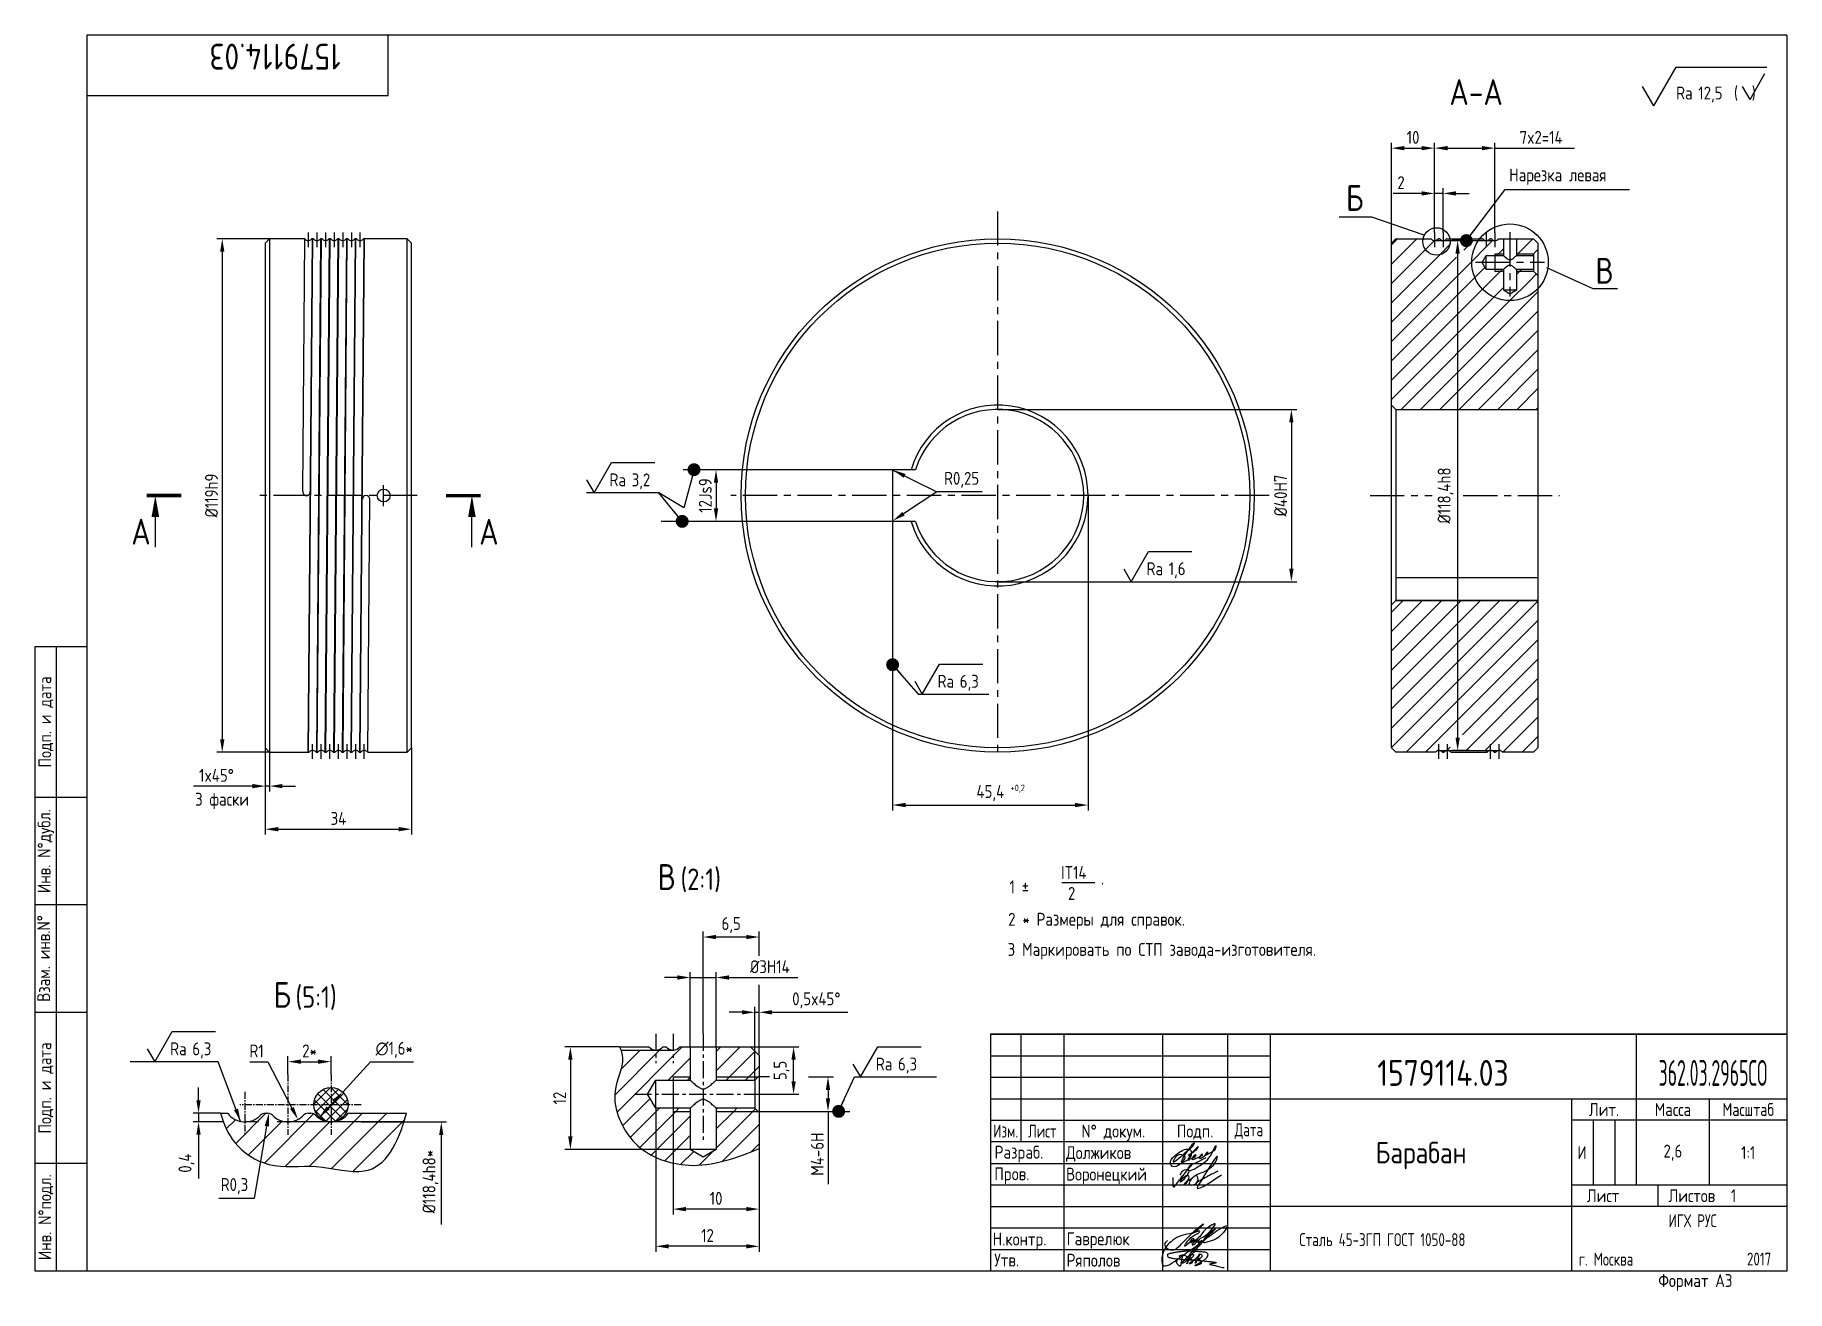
# Paper-space layout 'A3_protect' of a CAD drawing. Header units: millimetres. Extents: x 8 to 415, y 0 to 292.
# The model-space entities are those that its viewports show. They can reach past a viewport. Long polylines and large blocks are cut down to what shows.
import ezdxf
from ezdxf.enums import TextEntityAlignment as Align

# ---------------------------------------------------------------- set-up
doc = ezdxf.new("R2010")
doc.units = ezdxf.units.MM
doc.header["$LTSCALE"] = 0.25
doc.linetypes.add('CENTER', pattern=[50.8, 31.75, -6.35, 6.35, -6.35])
for name, color, linetype in [('Bord', 1, 'Continuous'), ('Cen', 5, 'CENTER'), ('Con', 6, 'Continuous'), ('Cont', 6, 'Continuous'), ('Dim', 7, 'Continuous'), ('Hatch', 2, 'Continuous'), ('Text', 3, 'Continuous'), ('Textb', 6, 'Continuous')]:
    doc.layers.add(name, color=color, linetype=linetype)
doc.layers.get('Defpoints').off()
doc.styles.add('Style1', font='romans.shx', dxfattribs={"width": 0.8})
doc.dimstyles.new('Dia', dxfattribs={"dimtxt": 3, "dimasz": 3, "dimexe": 1.25, "dimexo": 0, "dimgap": 1, "dimtad": 1, "dimtoh": 1, "dimdec": 3, "dimtxsty": 'Style1', "dimcen": 2.5, "dimclrt": 3, "dimadec": 0, "dimazin": 0, "dimtfac": 1, "dimtdec": 3, "dimtmove": 0, "dimatfit": 2, "dimfxl": 1, "dimarcsym": 0})
doc.dimstyles.new('Dia_0.25', dxfattribs={"dimscale": 0.2, "dimtxt": 3, "dimasz": 3, "dimexe": 1.25, "dimexo": 0, "dimgap": 1, "dimtad": 1, "dimtoh": 1, "dimdec": 3, "dimtxsty": 'Style1', "dimcen": 2.5, "dimclrt": 3, "dimadec": 0, "dimazin": 0, "dimtfac": 1, "dimtdec": 3, "dimtmove": 0, "dimatfit": 2, "dimfxl": 1, "dimarcsym": 0})
doc.dimstyles.new('Dia_0.5', dxfattribs={"dimscale": 0.5, "dimtxt": 3, "dimasz": 3, "dimexe": 1.25, "dimexo": 0, "dimgap": 1, "dimtad": 1, "dimtoh": 1, "dimdec": 3, "dimtxsty": 'Style1', "dimcen": 2.5, "dimclrt": 3, "dimadec": 0, "dimazin": 0, "dimtfac": 1, "dimtdec": 3, "dimtmove": 0, "dimatfit": 2, "dimfxl": 1, "dimarcsym": 0})
doc.dimstyles.new('Lin', dxfattribs={"dimtxt": 3, "dimasz": 3, "dimexe": 1.25, "dimexo": 0, "dimgap": 1, "dimtad": 1, "dimdec": 3, "dimtxsty": 'Style1', "dimcen": 2.5, "dimclrt": 3, "dimadec": 0, "dimazin": 0, "dimtfac": 1, "dimtdec": 3, "dimtmove": 0, "dimatfit": 3, "dimldrblk": 'DOT', "dimfxl": 1, "dimarcsym": 0})
doc.dimstyles.new('Lin_0.2', dxfattribs={"dimscale": 0.2, "dimtxt": 3, "dimasz": 3, "dimexe": 1.25, "dimexo": 0, "dimgap": 1, "dimtad": 1, "dimdec": 3, "dimtxsty": 'Style1', "dimcen": 2.5, "dimclrt": 3, "dimadec": 0, "dimazin": 0, "dimtfac": 1, "dimtdec": 3, "dimtmove": 0, "dimatfit": 3, "dimldrblk": 'DOT', "dimfxl": 1, "dimarcsym": 0})
doc.dimstyles.new('Lin_0.5', dxfattribs={"dimscale": 0.5, "dimtxt": 3, "dimasz": 3, "dimexe": 1.25, "dimexo": 0, "dimgap": 1, "dimtad": 1, "dimdec": 3, "dimtxsty": 'Style1', "dimcen": 2.5, "dimclrt": 3, "dimadec": 0, "dimazin": 0, "dimtfac": 1, "dimtdec": 3, "dimtmove": 0, "dimatfit": 3, "dimldrblk": 'DOT', "dimfxl": 1, "dimarcsym": 0})

psp = doc.layouts.new('A3_protect')

# ---------------------------------------------------------------- texts
at = {"layer": 'Text', "style": 'Style1', "width": 0.8}
for s, p in [('IT14', (246.38, 96.04)), ('1 %%P', (234.37, 92.68)), (' 2', (246.38, 91.18)), ('.', (255.65, 94.74)), ('2 * Размеры для справок.', (234.07, 85.18)), ('3 Маркировать по СТП завода-изготовителя.', (233.95, 78.18))]:
    psp.add_text(s, height=3, dxfattribs=at).set_placement(p)

msp = doc.modelspace()

# ---------------------------------------------------------------- texts
at = {"layer": 'Con', "color": 3, "style": 'Style1', "width": 0.8}
msp.add_text('+0,2', height=1.5, dxfattribs=at).set_placement((1924.4927, -278.09729))
at = {"layer": 'Dim', "color": 3, "insert": (2298.15908, -120.81151), "char_height": 0.6, "attachment_point": 5, "rotation": 90, "style": 'Style1'}
msp.add_mtext('%%C118,4h8*', dxfattribs=at)
at = {"layer": 'Text', "style": 'Style1', "width": 0.8}
for s, p in [('Нарезка левая', (2040.31162, -136.51418)), ('3 фаски ', (1735.02819, -281.48123))]:
    msp.add_text(s, height=3, dxfattribs=at).set_placement(p)

# ---------------------------------------------------------------- blocks, each defined once
blk = doc.blocks.new('A3')
at = {"layer": 'Bord'}
for p, q in [((230, 55), (295, 55)), ((230, 50), (295, 50)), ((230, 45), (295, 45)), ((370, 40), (370, 25)), ((375, 40), (375, 25)), ((230, 30), (295, 30)), ((230, 25), (295, 25)), ((230, 20), (295, 20)), ((230, 15), (295, 15)), ((230, 10), (295, 10))]:
    blk.add_line(p, q, dxfattribs=at)
at = {"layer": 'Cont'}
for p, q in [((415, 292), (20, 292)), ((20, 292), (20, 5)), ((90, 278), (90, 292)), ((415, 292), (415, 5)), ((20, 278), (90, 278)), ((8, 5), (8, 150)), ((8, 150), (20, 150)), ((13, 5), (13, 150)), ((8, 115), (20, 115)), ((20, 90), (8, 90)), ((20, 65), (8, 65)), ((230, 60), (415, 60)), ((415, 60), (230, 60)), ((230, 60), (230, 5)), ((237, 60), (237, 35)), ((247, 60), (247, 5)), ((270, 5), (270, 60)), ((285, 60), (285, 5)), ((295, 5), (295, 60)), ((380, 60), (380, 25)), ((295, 45), (415, 45)), ((365, 5), (365, 45)), ((397, 25), (397, 45)), ((230, 40), (295, 40)), ((415, 40), (365, 40)), ((295, 35), (230, 35)), ((20, 30), (8, 30)), ((365, 25), (415, 25)), ((385, 25), (385, 20)), ((415, 20), (295, 20)), ((20, 5), (8, 5)), ((415, 5), (20, 5))]:
    blk.add_line(p, q, dxfattribs=at)
at = {"layer": 'Text', "style": 'Style1', "width": 0.8}
for s, p in [('Подп. и дата', (10.5, 132.5)), ('Инв. N%%dдубл.', (10.5, 102.5)), ('Взам. инв.N%%d ', (10, 78.38)), ('Подп. и дата', (10.5, 47.5)), ('Инв. N%%dподл.', (10.5, 17.5))]:
    blk.add_text(s, height=3, rotation=90, dxfattribs=at).set_placement(p, align=Align.MIDDLE)
at = {"layer": 'Text', "style": 'Style1'}
for s, width, p in [('Лит.', 0.8, (372.5, 42.5)), ('Масса', 0.8, (388.5, 42.5)), ('Масштаб', 0.75, (406, 42.5)), ('Изм.', 0.7, (233.5, 37.5)), ('Лист', 0.7, (242, 37.5)), ('N%%d докум.', 0.8, (258.5, 37.5)), ('Подп.', 0.8, (277.5, 37.5)), ('Лист', 0.8, (372.27, 22.5)), ('Листов', 0.8, (392.9, 22.5))]:
    blk.add_text(s, height=3, dxfattribs=dict(at, width=width)).set_placement(p, align=Align.MIDDLE_CENTER)
at = {"layer": 'Text', "style": 'Style1', "width": 0.7}
for s, p in [('Дата', (290, 37.5)), ('ИГХ РУС', (393.12, 16.69))]:
    blk.add_text(s, height=3, dxfattribs=at).set_placement(p, align=Align.MIDDLE)
at = {"layer": 'Text', "style": 'Style1'}
for s, width, p in [('Разpаб.', 0.8, (230.92, 31.1)), ('Пpов.', 0.8, (230.84, 26.08)), ('Н.контp.', 0.8, (230.46, 10.92)), ('Утв.', 0.8, (230.84, 6.06)), ('г. Москва', 0.7, (366.63, 6.25)), ('Фоpмат А3', 0.8, (385.11, 1.29))]:
    blk.add_text(s, height=3, dxfattribs=dict(at, width=width)).set_placement(p)
for tag, p, width in [('ФИО', (249, 31), 0.8), ('И', (366.3, 31.02), 0.8), ('ФИО', (249, 26), 0.8), ('ГОСТ_СОРТАМЕНТА', (307, 14), 0.8), ('ФИО', (249, 11), 0.8), ('ФИО', (249, 6), 0.8), ('2007', (402.85, 6.29), 0.7)]:
    blk.add_attdef(tag, p, '', height=3, dxfattribs=dict(at, width=width))
at = {"layer": 'Text', "style": 'Style1', "width": 0.8}
for tag, p in [('200', (388.5, 32.5)), ('1:20', (406, 32.5))]:
    blk.add_attdef(tag, text='', height=3, dxfattribs=at).set_placement(p, align=Align.MIDDLE)
blk.add_attdef('СБОРОЧНЫЙ_ЧЕРТЕЖ', text='', height=3, dxfattribs=at).set_placement((330, 21.3), align=Align.CENTER)
for tag, p in [('1', (379, 22.5)), ('2', (402.6, 22.5))]:
    blk.add_attdef(tag, text='', height=3, dxfattribs=at).set_placement(p, align=Align.MIDDLE_CENTER)
blk.add_attdef('ЛИСТ', text='', height=3, dxfattribs=at).set_placement((295.75, 12.5), align=Align.MIDDLE_LEFT)
at = {"layer": 'Text', "style": 'Style1', "width": 0.7}
blk.add_attdef('%%OГОСТ_ТЕХ._ТРЕБОВАНИЙ', text='', height=3, dxfattribs=at).set_placement((307, 8), align=Align.BOTTOM_LEFT)
at = {"layer": 'Textb', "style": 'Style1', "width": 0.8}
blk.add_attdef('1234567', (79, 290), '', height=6, rotation=180, dxfattribs=at)
blk.add_attdef('1234567', (333.4, 48), '', height=6, dxfattribs=at)
for tag, height, p in [('123ХЯ', 6, (393.62, 48)), ('НАИМЕНОВАНИЕ', 5, (330, 30))]:
    blk.add_attdef(tag, text='', height=height, dxfattribs=at).set_placement(p, align=Align.CENTER)
blk = doc.blocks.new('A$C314368CF')
at = {"layer": 'Text'}
for q in [(7.18, 6), (1.98, 3)]:
    blk.add_line((3.72, 0), q, dxfattribs=at)
at = {"layer": 'Text', "style": 'Style1', "width": 0.8}
blk.add_text('(  )', height=3, dxfattribs=at).set_placement((0, 0))
blk = doc.blocks.new('sherISO_18')
at = {"layer": 'Cont'}
for p, q in [((-30.94, -16.46), (-25.74, -7.46)), ((-25.74, -7.46), (-4.67, -7.46)), ((-30.94, -16.46), (-33.54, -11.96))]:
    blk.add_line(p, q, dxfattribs=at)
blk.add_blockref('A$C314368CF', (-12.3, -14.96))
at = {"layer": 'Textb', "style": 'Style1', "width": 0.8}
blk.add_text('Ra', height=3, dxfattribs=at).set_placement((-25.74, -14.96))
blk.add_attdef('12,5', (-20.6, -14.96), '', height=3, dxfattribs=at)
blk = doc.blocks.new('A$C63F45750')
at = {"layer": 'Text'}
for points, knots in [([(3.17, 2.37), (3.12, 2.38), (3.04, 2.41), (2.94, 2.5), (2.85, 2.57), (2.79, 2.69), (2.87, 2.77), (2.99, 2.84), (3.16, 2.89), (3.36, 2.93), (3.6, 2.95), (3.82, 2.92), (4.05, 2.87), (4.25, 2.78), (4.45, 2.63), (4.46, 2.42), (4.38, 2.26), (4.28, 2.1), (4.17, 1.94), (4.03, 1.78), (3.89, 1.62), (3.75, 1.52), (3.63, 1.43), (3.49, 1.36), (3.35, 1.3), (3.24, 1.25), (3.16, 1.21), (3.12, 1.15), (3.19, 1.1), (3.27, 1.09), (3.4, 1.07), (3.55, 1.07), (3.72, 1.12), (3.92, 1.19), (4.1, 1.34), (4.26, 1.51), (4.44, 1.65), (4.59, 1.81), (4.74, 1.93), (4.84, 2.04), (4.93, 2.14), (5.07, 2.29), (5.19, 2.53), (5.28, 2.68), (5.35, 2.96), (5.23, 2.66), (5.2, 2.44), (5.04, 2.09), (4.95, 1.81), (4.86, 1.57), (4.75, 1.31), (4.67, 1.12), (4.46, 0.78), (4.62, 1.17), (4.71, 1.45), (4.88, 1.74), (5.01, 2), (5.08, 2.19), (5.19, 2.4), (5.32, 2.58), (5.4, 2.75), (5.52, 2.89), (5.65, 3.04), (5.85, 3.1), (6.02, 3.03), (6.08, 2.87), (6.03, 2.7), (5.9, 2.51), (5.7, 2.37), (5.55, 2.23), (5.4, 2.17), (5.31, 2.12), (5.12, 2.09), (5.35, 2.07), (5.48, 2), (5.64, 1.93), (5.75, 1.8), (5.85, 1.67), (5.89, 1.54), (5.89, 1.37), (5.8, 1.2), (5.63, 1.06), (5.41, 0.94), (5.23, 0.86), (5.02, 0.92), (5.13, 1.1), (5.28, 1.16), (5.44, 1.27), (5.61, 1.36), (5.74, 1.46), (5.86, 1.53), (5.95, 1.61), (6.05, 1.69), (6.15, 1.77), (6.28, 1.87), (6.46, 2.02), (6.65, 2.19), (6.83, 2.37), (6.98, 2.49), (7.11, 2.61), (7.2, 2.74), (7.32, 2.84), (7.42, 2.97), (7.48, 3.08), (7.48, 3.27), (7.34, 3.08), (7.28, 2.94), (7.18, 2.69), (7.1, 2.46), (7, 2.22), (6.93, 1.98), (6.83, 1.78), (6.73, 1.55), (6.67, 1.34), (6.6, 1.14), (6.56, 1.03), (6.39, 0.99), (6.62, 1.33), (6.75, 1.54), (6.93, 1.87), (7.05, 2.08), (7.18, 2.32), (7.33, 2.6), (7.47, 2.89), (7.6, 3.07), (7.79, 3.18), (7.95, 3.01), (8, 2.81), (7.99, 2.62), (7.94, 2.46), (7.83, 2.33), (7.69, 2.22), (7.53, 2.11), (7.37, 2.03), (7.21, 1.99), (7.11, 1.97), (6.89, 1.98), (7.07, 1.94), (7.15, 1.9), (7.27, 1.88), (7.39, 1.84), (7.52, 1.81), (7.62, 1.72), (7.7, 1.62), (7.78, 1.51), (7.83, 1.39), (7.87, 1.26), (7.88, 1.13), (7.86, 0.99), (7.75, 0.88), (7.6, 0.77), (7.4, 0.73), (7.19, 0.66), (6.97, 0.55), (6.71, 0.48), (6.57, 0.44), (6.42, 0.42), (6.52, 0.58), (6.61, 0.64), (6.81, 0.78), (7.06, 0.89), (7.33, 1.04), (7.55, 1.16), (7.7, 1.24), (7.84, 1.32), (7.99, 1.43), (8.21, 1.58), (8.48, 1.76), (8.74, 1.95), (8.97, 2.12), (9.1, 2.29), (9.23, 2.44), (9.3, 2.6), (9.37, 2.74), (9.42, 2.92), (9.45, 3.13), (9.21, 3.48), (8.67, 3.59), (8.09, 3.63), (7.57, 3.66), (7.06, 3.74), (6.57, 3.75), (6.09, 3.74), (5.67, 3.78), (5.28, 3.78), (4.96, 3.81), (4.65, 3.83), (4.31, 3.82), (3.97, 3.79), (3.61, 3.74), (3.22, 3.67), (2.86, 3.66), (2.53, 3.61), (2.18, 3.52), (1.78, 3.54), (1.38, 3.37), (0.96, 3.35), (0.58, 3.24), (0.25, 3.19), (0.03, 3.06), (-0.03, 2.83), (0.02, 2.6), (0.26, 2.38), (0.59, 2.33), (1, 2.2), (1.48, 2.15), (1.93, 2.05), (2.35, 2.02), (2.72, 2.01), (3.11, 1.94), (3.68, 1.94), (4.25, 1.83), (4.91, 1.87), (5.53, 1.76), (6.13, 1.72), (6.73, 1.71), (7.32, 1.62), (7.99, 1.55), (8.64, 1.54), (9.16, 1.46), (9.61, 1.42), (10.03, 1.4), (10.41, 1.32), (10.73, 1.29), (11.01, 1.24), (11.18, 1.23), (11.42, 1.14), (11.18, 1.06), (11.01, 1.03), (10.71, 0.98), (10.37, 0.92), (10.1, 0.91), (9.65, 0.75), (10.22, 0.67), (10.54, 0.59), (11.08, 0.47), (11.61, 0.35), (12.17, 0.15), (12.64, 0.08), (12.98, 0.03), (13.11, 0.01), (13.18, 0)], [0, 0, 0, 0, 0.153866, 0.270441, 0.388867, 0.510533, 0.592156, 0.71333, 0.90842, 1.11344, 1.349254, 1.61246, 1.782219, 2.047249, 2.291879, 2.451528, 2.651081, 2.806158, 3.017979, 3.227348, 3.462381, 3.633009, 3.75766, 3.920516, 4.080796, 4.214529, 4.291786, 4.349969, 4.397594, 4.50822, 4.594826, 4.799244, 4.954392, 5.128468, 5.437537, 5.632649, 5.842485, 6.094987, 6.293219, 6.410959, 6.551192, 6.687808, 7.022147, 7.294342, 7.425356, 7.52079, 7.946481, 8.313051, 8.59833, 8.833695, 9.090496, 9.427695, 9.601191, 9.883219, 10.093306, 10.673943, 10.798776, 10.974628, 11.287247, 11.486184, 11.648652, 11.848902, 12.027194, 12.25348, 12.40059, 12.537783, 12.716293, 12.91523, 13.208551, 13.438489, 13.549668, 13.67779, 13.77127, 13.930001, 14.029091, 14.272112, 14.434836, 14.547084, 14.739051, 14.830983, 15.061241, 15.268922, 15.500489, 15.788979, 15.879568, 16.024283, 16.221854, 16.418714, 16.593102, 16.783247, 16.91018, 17.018213, 17.135263, 17.278205, 17.430482, 17.620087, 17.979626, 18.191789, 18.388716, 18.565718, 18.714854, 18.857929, 19.039974, 19.171375, 19.283034, 19.400085, 19.618058, 19.882245, 20.150781, 20.377854, 20.649532, 20.89723, 21.042543, 21.40016, 21.557817, 21.667145, 21.752781, 21.926256, 22.412297, 22.813145, 22.961412, 23.171289, 23.607257, 23.940428, 24.110007, 24.291214, 24.48084, 24.697609, 24.904078, 25.034245, 25.218018, 25.407651, 25.573473, 25.787447, 25.930292, 26.051316, 26.18846, 26.285312, 26.406799, 26.52425, 26.630463, 26.793722, 26.898606, 27.029313, 27.171012, 27.314101, 27.419918, 27.580557, 27.709367, 27.829268, 28.024364, 28.266961, 28.41242, 28.705761, 28.989137, 29.187748, 29.233768, 29.332802, 29.529535, 29.667094, 30.039923, 30.332117, 30.61061, 30.769982, 30.856778, 31.109923, 31.313488, 31.656425, 32.066331, 32.296628, 32.49714, 32.710276, 32.891468, 33.014834, 33.177747, 33.444503, 33.618009, 34.409008, 34.914636, 35.419802, 35.95397, 36.458179, 36.88069, 37.388403, 37.738353, 38.034261, 38.353468, 38.693154, 39.037638, 39.391136, 39.787481, 40.203773, 40.488977, 40.784975, 41.26625, 41.668005, 42.070065, 42.499388, 42.869834, 43.079573, 43.213439, 43.554591, 43.717296, 44.153724, 44.506336, 45.019111, 45.587859, 45.90191, 46.270392, 46.703958, 47.093115, 47.952647, 48.44014, 49.079253, 49.808223, 50.268654, 50.851051, 51.604831, 52.298429, 52.776925, 53.1907, 53.661988, 54.042386, 54.348524, 54.616841, 54.853814, 54.983777, 55.126096, 55.333328, 55.613101, 56.008732, 56.315809, 56.59982, 56.87931, 57.399251, 57.889617, 58.432507, 59.066698, 59.660314, 59.862668, 60.07277, 60.07277, 60.07277, 60.07277]), ([(2.31, 1.53), (2.26, 1.52), (2.17, 1.51), (2.06, 1.48), (1.93, 1.38), (2.07, 1.25), (2.14, 1.11), (2.26, 0.93), (2.39, 0.72), (2.57, 0.54), (2.71, 0.44), (2.86, 0.4), (3.02, 0.43), (3.14, 0.54), (3.21, 0.79), (3.25, 1.07), (3.31, 1.4), (3.35, 1.67), (3.38, 1.92), (3.47, 2.19), (3.5, 2.43), (3.54, 2.59), (3.56, 2.64)], [0, 0, 0, 0, 0.15847, 0.269731, 0.363591, 0.555514, 0.688037, 0.848606, 1.204359, 1.433632, 1.58673, 1.729549, 1.880686, 2.057874, 2.19169, 2.63505, 2.928153, 3.184121, 3.441863, 3.696117, 4.025873, 4.178055, 4.178055, 4.178055, 4.178055])]:
    blk.add_open_spline(points, degree=3, knots=knots, dxfattribs=at)
blk = doc.blocks.new('*D71')
at = {"layer": 'Dim', "color": 0, "lineweight": -2, "transparency": 16777216}
for p, q in [((2287.38, -117.036), (2287.38, -116.436)), ((2288.405, -117.636), (2287.13, -117.636)), ((2287.38, -117.636), (2287.38, -118.036)), ((2288.533, -118.036), (2287.13, -118.036)), ((2287.38, -118.636), (2287.38, -120.665))]:
    blk.add_line(p, q, dxfattribs=at)
at = {"layer": 'Dim', "color": 0, "transparency": 16777216}
for points in [[(2287.28, -117.036), (2287.48, -117.036), (2287.38, -117.636)], [(2287.28, -118.636), (2287.48, -118.636), (2287.38, -118.036)]]:
    blk.add_solid(points, dxfattribs=at)
at = {"layer": 'Dim', "color": 3, "transparency": 16777216, "insert": (2286.823, -119.951), "char_height": 0.6, "attachment_point": 5, "rotation": 90, "style": 'Style1'}
blk.add_mtext('0,4', dxfattribs=at)
blk = doc.blocks.new('_Dot')
at = {"color": 0, "linetype": 'ByBlock', "lineweight": -2}
blk.add_line((-0.5, 0), (-1, 0), dxfattribs=at)
at = {"color": 0, "linetype": 'ByBlock', "const_width": 0.5}
blk.add_lwpolyline([(-0.25, 0, 1), (0.25, 0, 1)], format="xyb", close=True, dxfattribs=at)
blk = doc.blocks.new('*D72')
at = {"layer": 'Dim', "color": 0, "lineweight": -2, "transparency": 16777216}
for p, q in [((2291.537, -115.836), (2291.537, -114.989)), ((2292.137, -115.239), (2292.937, -115.239)), ((2293.537, -115.836), (2293.537, -114.989))]:
    blk.add_line(p, q, dxfattribs=at)
at = {"layer": 'Dim', "color": 0, "transparency": 16777216}
for points in [[(2292.137, -115.139), (2292.137, -115.339), (2291.537, -115.239)], [(2292.937, -115.139), (2292.937, -115.339), (2293.537, -115.239)]]:
    blk.add_solid(points, dxfattribs=at)
at = {"layer": 'Dim', "color": 3, "transparency": 16777216, "insert": (2292.537, -114.739), "char_height": 0.6, "attachment_point": 5, "style": 'Style1'}
blk.add_mtext('2*', dxfattribs=at)
blk = doc.blocks.new('*D73')
at = {"layer": 'Dim', "color": 0, "lineweight": -2, "transparency": 16777216}
for p, q in [((2294.078, -116.647), (2295.367, -115.242)), ((2295.367, -115.242), (2297.373, -115.242)), ((2293.402, -117.384), (2293.672, -117.089))]:
    blk.add_line(p, q, dxfattribs=at)
at = {"layer": 'Dim', "color": 0, "transparency": 16777216}
for points in [[(2293.598, -117.022), (2293.746, -117.157), (2294.078, -116.647)], [(2293.328, -117.316), (2293.475, -117.451), (2292.996, -117.826)]]:
    blk.add_solid(points, dxfattribs=at)
at = {"layer": 'Dim', "color": 3, "transparency": 16777216, "insert": (2296.47, -114.685), "char_height": 0.6, "attachment_point": 5, "style": 'Style1'}
blk.add_mtext('∅1,6*', dxfattribs=at)
blk = doc.blocks.new('ZNAK02')
at = {"layer": 'Textb', "style": 'Style1', "width": 0.8}
blk.add_attdef('А-А', text='', height=6, dxfattribs=at).set_placement((13.924, -0.059), align=Align.RIGHT)
blk.add_attdef('SC(1)', (14.939, -0.059), '', height=5, dxfattribs=at)
blk = doc.blocks.new('*D77')
at = {"layer": 'Dim', "color": 0, "lineweight": -2, "transparency": 16777216}
for p, q in [((2289.982, -121.573), (2290.549, -118.232)), ((2288.319, -121.573), (2289.982, -121.573))]:
    blk.add_line(p, q, dxfattribs=at)
at = {"layer": 'Dim', "color": 0, "transparency": 16777216}
blk.add_solid([(2290.45, -118.216), (2290.647, -118.249), (2290.649, -117.641)], dxfattribs=at)
at = {"layer": 'Dim', "color": 3, "transparency": 16777216, "insert": (2289.05, -121.016), "char_height": 0.6, "attachment_point": 5, "style": 'Style1'}
blk.add_mtext('R0,3', dxfattribs=at)
blk = doc.blocks.new('*D78')
at = {"layer": 'Dim', "color": 0, "lineweight": -2, "transparency": 16777216}
for p, q in [((2289.757, -115.243), (2290.597, -115.243)), ((2290.597, -115.243), (2291.722, -117.391))]:
    blk.add_line(p, q, dxfattribs=at)
at = {"layer": 'Dim', "color": 0, "transparency": 16777216}
blk.add_solid([(2291.811, -117.344), (2291.634, -117.437), (2292.001, -117.922)], dxfattribs=at)
at = {"layer": 'Dim', "color": 3, "transparency": 16777216, "insert": (2290.077, -114.743), "char_height": 0.6, "attachment_point": 5, "style": 'Style1'}
blk.add_mtext('R1', dxfattribs=at)
blk = doc.blocks.new('sherISO_03')
at = {"layer": 'Text'}
blk.add_line((4.041, 7), (14.122, 7), dxfattribs=at)
blk.add_lwpolyline([(-1.732, 3), (0, 0), (4.041, 7)], dxfattribs=at)
at = {"layer": 'Text', "style": 'Style1', "width": 0.8}
blk.add_text('Ra', height=3, dxfattribs=at).set_placement((3.584, 1.5))
blk.add_attdef('6,3', (8.727, 1.5), '', height=3, dxfattribs=at)
blk = doc.blocks.new('*D88')
at = {"layer": 'Dim', "color": 0, "lineweight": -2, "transparency": 16777216}
for p, q in [((1942.474, -209.461), (1942.474, -282.578)), ((1897.074, -214.564), (1897.074, -282.578)), ((1900.074, -281.328), (1939.474, -281.328))]:
    blk.add_line(p, q, dxfattribs=at)
at = {"layer": 'Dim', "color": 0, "transparency": 16777216}
for points in [[(1900.074, -280.828), (1900.074, -281.828), (1897.074, -281.328)], [(1939.474, -280.828), (1939.474, -281.828), (1942.474, -281.328)]]:
    blk.add_solid(points, dxfattribs=at)
at = {"layer": 'Dim', "color": 3, "transparency": 16777216, "insert": (1919.774, -278.542), "char_height": 3, "attachment_point": 5, "style": 'Style1'}
blk.add_mtext('45,4', dxfattribs=at)
blk = doc.blocks.new('*D90')
at = {"layer": 'Dim', "color": 0, "lineweight": -2, "transparency": 16777216}
for p, q in [((2281.641, -55.028), (2281.641, -71.697)), ((2293.641, -57.407), (2293.641, -71.697)), ((2292.141, -71.072), (2283.141, -71.072))]:
    blk.add_line(p, q, dxfattribs=at)
at = {"layer": 'Dim', "color": 0, "transparency": 16777216}
for points in [[(2283.141, -70.822), (2283.141, -71.322), (2281.641, -71.072)], [(2292.141, -70.822), (2292.141, -71.322), (2293.641, -71.072)]]:
    blk.add_solid(points, dxfattribs=at)
at = {"layer": 'Dim', "color": 3, "transparency": 16777216, "insert": (2287.641, -69.822), "char_height": 1.5, "attachment_point": 5, "style": 'Style1'}
blk.add_mtext('12', dxfattribs=at)
blk = doc.blocks.new('*D91')
at = {"layer": 'Dim', "color": 0, "lineweight": -2, "transparency": 16777216}
for p, q in [((2299.388, -51.407), (2302.266, -51.407)), ((2301.641, -52.907), (2301.641, -53.907)), ((2293.641, -55.407), (2302.266, -55.407)), ((2301.641, -55.407), (2301.641, -63.85))]:
    blk.add_line(p, q, dxfattribs=at)
at = {"layer": 'Dim', "color": 0, "transparency": 16777216}
for points in [[(2301.391, -52.907), (2301.891, -52.907), (2301.641, -51.407)], [(2301.391, -53.907), (2301.891, -53.907), (2301.641, -55.407)]]:
    blk.add_solid(points, dxfattribs=at)
at = {"layer": 'Dim', "color": 3, "transparency": 16777216, "insert": (2300.391, -60.378), "char_height": 1.5, "attachment_point": 5, "rotation": 90, "style": 'Style1'}
blk.add_mtext('M4-6H', dxfattribs=at)
blk = doc.blocks.new('ZNAK01')
at = {"layer": 'Textb', "style": 'Style1', "width": 0.8}
blk.add_attdef('А', text='', height=6, dxfattribs=at).set_placement((3.951, -0.02), align=Align.RIGHT)
blk.add_attdef('SC(1)', (5.072, -0.02), '', height=5, dxfattribs=at)
blk = doc.blocks.new('*D92')
at = {"layer": 'Dim', "color": 0, "lineweight": -2, "transparency": 16777216}
for p, q in [((1921.474, -189.461), (1990.964, -189.461)), ((1989.714, -192.461), (1989.714, -226.461)), ((1921.474, -229.461), (1990.964, -229.461))]:
    blk.add_line(p, q, dxfattribs=at)
at = {"layer": 'Dim', "color": 0, "transparency": 16777216}
for points in [[(1989.214, -192.461), (1990.214, -192.461), (1989.714, -189.461)], [(1989.214, -226.461), (1990.214, -226.461), (1989.714, -229.461)]]:
    blk.add_solid(points, dxfattribs=at)
at = {"layer": 'Dim', "color": 3, "transparency": 16777216, "insert": (1987.214, -209.461), "char_height": 3, "attachment_point": 5, "rotation": 90, "style": 'Style1'}
blk.add_mtext('%%c40H7', dxfattribs=at)
blk = doc.blocks.new('*D93')
at = {"layer": 'Dim', "color": 0, "lineweight": -2, "transparency": 16777216}
for p, q in [((2292.641, -47.907), (2298.266, -47.907)), ((2297.641, -51.907), (2297.641, -49.407)), ((2293.641, -53.407), (2298.266, -53.407))]:
    blk.add_line(p, q, dxfattribs=at)
at = {"layer": 'Dim', "color": 0, "transparency": 16777216}
for points in [[(2297.391, -49.407), (2297.891, -49.407), (2297.641, -47.907)], [(2297.391, -51.907), (2297.891, -51.907), (2297.641, -53.407)]]:
    blk.add_solid(points, dxfattribs=at)
at = {"layer": 'Dim', "color": 3, "transparency": 16777216, "insert": (2296.249, -50.657), "char_height": 1.5, "attachment_point": 5, "rotation": 90, "style": 'Style1'}
blk.add_mtext('5,5', dxfattribs=at)
blk = doc.blocks.new('*D98')
at = {"layer": 'Dim', "color": 0, "lineweight": -2, "transparency": 16777216}
for p, q in [((2283.641, -55.407), (2283.641, -67.378)), ((2293.641, -57.407), (2293.641, -67.378)), ((2292.141, -66.753), (2285.141, -66.753))]:
    blk.add_line(p, q, dxfattribs=at)
at = {"layer": 'Dim', "color": 0, "transparency": 16777216}
for points in [[(2285.141, -66.503), (2285.141, -67.003), (2283.641, -66.753)], [(2292.141, -66.503), (2292.141, -67.003), (2293.641, -66.753)]]:
    blk.add_solid(points, dxfattribs=at)
at = {"layer": 'Dim', "color": 3, "transparency": 16777216, "insert": (2288.641, -65.503), "char_height": 1.5, "attachment_point": 5, "style": 'Style1'}
blk.add_mtext('10', dxfattribs=at)
blk = doc.blocks.new('*D99')
at = {"layer": 'Dim', "color": 0, "lineweight": -2, "transparency": 16777216}
for p, q in [((2291.641, -43.907), (2290.141, -43.907)), ((2293.141, -51.786), (2293.141, -43.282)), ((2293.141, -43.907), (2293.641, -43.907)), ((2293.641, -48.907), (2293.641, -43.282)), ((2295.141, -43.907), (2303.927, -43.907))]:
    blk.add_line(p, q, dxfattribs=at)
at = {"layer": 'Dim', "color": 0, "transparency": 16777216}
for points in [[(2291.641, -43.657), (2291.641, -44.157), (2293.141, -43.907)], [(2295.141, -43.657), (2295.141, -44.157), (2293.641, -43.907)]]:
    blk.add_solid(points, dxfattribs=at)
at = {"layer": 'Dim', "color": 3, "transparency": 16777216, "insert": (2300.284, -42.514), "char_height": 1.5, "attachment_point": 5, "style": 'Style1'}
blk.add_mtext('0,5x45%%d', dxfattribs=at)
blk = doc.blocks.new('razrez08')
at = {"layer": 'Text'}
blk.add_lwpolyline([(0, 12), (0, 5)], dxfattribs=at)
blk.add_lwpolyline([(0, 0, 0, 1.76, 0), (0, 5, 1.76, 1.76, 0)], format="xyseb", dxfattribs=at)
at = {"layer": 'Text', "const_width": 0.8}
blk.add_lwpolyline([(1.997, 0), (-6.003, 0)], dxfattribs=at)
at = {"layer": 'Textb', "style": 'Style1', "width": 0.8}
blk.add_attdef('А', (1.7, 5.4), '', height=6, dxfattribs=at)
blk = doc.blocks.new('*D108')
at = {"layer": 'Dim', "color": 0, "lineweight": -2, "transparency": 16777216}
for p, q in [((1751.337, -268.061), (1751.337, -288.186)), ((1785.337, -268.061), (1785.337, -288.186)), ((1754.337, -286.936), (1782.337, -286.936))]:
    blk.add_line(p, q, dxfattribs=at)
at = {"layer": 'Dim', "color": 0, "transparency": 16777216}
for points in [[(1754.337, -286.436), (1754.337, -287.436), (1751.337, -286.936)], [(1782.337, -286.436), (1782.337, -287.436), (1785.337, -286.936)]]:
    blk.add_solid(points, dxfattribs=at)
at = {"layer": 'Dim', "color": 3, "transparency": 16777216, "insert": (1768.337, -284.436), "char_height": 3, "attachment_point": 5, "style": 'Style1'}
blk.add_mtext('34', dxfattribs=at)
blk = doc.blocks.new('*D109')
at = {"layer": 'Dim', "color": 0, "lineweight": -2, "transparency": 16777216}
for p, q in [((1751.337, -268.061), (1751.337, -278.186)), ((1752.337, -269.061), (1752.337, -278.186)), ((1748.337, -276.936), (1734.651, -276.936)), ((1752.337, -276.936), (1751.337, -276.936)), ((1755.337, -276.936), (1758.337, -276.936))]:
    blk.add_line(p, q, dxfattribs=at)
at = {"layer": 'Dim', "color": 0, "transparency": 16777216}
for points in [[(1748.337, -276.436), (1748.337, -277.436), (1751.337, -276.936)], [(1755.337, -276.436), (1755.337, -277.436), (1752.337, -276.936)]]:
    blk.add_solid(points, dxfattribs=at)
at = {"layer": 'Dim', "color": 3, "transparency": 16777216, "insert": (1739.994, -274.436), "char_height": 3, "attachment_point": 5, "style": 'Style1'}
blk.add_mtext('1x45%%d', dxfattribs=at)
blk = doc.blocks.new('*D110')
at = {"layer": 'Dim', "color": 0, "lineweight": -2, "transparency": 16777216}
for p, q in [((1752.337, -149.861), (1740.087, -149.861)), ((1741.337, -152.861), (1741.337, -266.061)), ((1752.337, -269.061), (1740.087, -269.061))]:
    blk.add_line(p, q, dxfattribs=at)
at = {"layer": 'Dim', "color": 0, "transparency": 16777216}
for points in [[(1740.837, -152.861), (1741.837, -152.861), (1741.337, -149.861)], [(1740.837, -266.061), (1741.837, -266.061), (1741.337, -269.061)]]:
    blk.add_solid(points, dxfattribs=at)
at = {"layer": 'Dim', "color": 3, "transparency": 16777216, "insert": (1738.837, -209.461), "char_height": 3, "attachment_point": 5, "rotation": 90, "style": 'Style1'}
blk.add_mtext('%%c119h9', dxfattribs=at)
blk = doc.blocks.new('*D111')
at = {"layer": 'Dim', "color": 0, "lineweight": -2, "transparency": 16777216}
for p, q in [((2284.141, -39.863), (2282.641, -39.863)), ((2285.641, -47.927), (2285.641, -39.238)), ((2285.641, -39.863), (2288.641, -39.863)), ((2288.641, -47.927), (2288.641, -39.238)), ((2290.141, -39.863), (2298.127, -39.863))]:
    blk.add_line(p, q, dxfattribs=at)
at = {"layer": 'Dim', "color": 0, "transparency": 16777216}
for points in [[(2284.141, -39.613), (2284.141, -40.113), (2285.641, -39.863)], [(2290.141, -39.613), (2290.141, -40.113), (2288.641, -39.863)]]:
    blk.add_solid(points, dxfattribs=at)
at = {"layer": 'Dim', "color": 3, "transparency": 16777216, "insert": (2294.884, -38.613), "char_height": 1.5, "attachment_point": 5, "style": 'Style1'}
blk.add_mtext('%%C3H14', dxfattribs=at)
blk = doc.blocks.new('*D112')
at = {"layer": 'Dim', "color": 0, "lineweight": -2, "transparency": 16777216}
for p, q in [((2287.141, -46.368), (2287.141, -34.542)), ((2293.641, -37.366), (2293.641, -34.542)), ((2292.141, -35.167), (2288.641, -35.167))]:
    blk.add_line(p, q, dxfattribs=at)
at = {"layer": 'Dim', "color": 0, "transparency": 16777216}
for points in [[(2288.641, -34.917), (2288.641, -35.417), (2287.141, -35.167)], [(2292.141, -34.917), (2292.141, -35.417), (2293.641, -35.167)]]:
    blk.add_solid(points, dxfattribs=at)
at = {"layer": 'Dim', "color": 3, "transparency": 16777216, "insert": (2290.391, -33.775), "char_height": 1.5, "attachment_point": 5, "style": 'Style1'}
blk.add_mtext('6,5', dxfattribs=at)
blk = doc.blocks.new('*D113')
at = {"layer": 'Dim', "color": 0, "lineweight": -2, "transparency": 16777216}
for p, q in [((2012.989, -150.803), (2012.989, -127.545)), ((2022.989, -148.361), (2022.989, -127.545)), ((2015.989, -128.795), (2019.989, -128.795))]:
    blk.add_line(p, q, dxfattribs=at)
at = {"layer": 'Dim', "color": 0, "transparency": 16777216}
for points in [[(2015.989, -128.295), (2015.989, -129.295), (2012.989, -128.795)], [(2019.989, -128.295), (2019.989, -129.295), (2022.989, -128.795)]]:
    blk.add_solid(points, dxfattribs=at)
at = {"layer": 'Dim', "color": 3, "transparency": 16777216, "insert": (2017.989, -126.295), "char_height": 3, "attachment_point": 5, "style": 'Style1'}
blk.add_mtext('10', dxfattribs=at)
blk = doc.blocks.new('*D114')
at = {"layer": 'Dim', "color": 0, "lineweight": -2, "transparency": 16777216}
for p, q in [((2022.989, -148.361), (2022.989, -127.545)), ((2036.989, -148.361), (2036.989, -127.545)), ((2025.989, -128.795), (2033.989, -128.795)), ((2036.989, -128.795), (2055.475, -128.795))]:
    blk.add_line(p, q, dxfattribs=at)
at = {"layer": 'Dim', "color": 0, "transparency": 16777216}
for points in [[(2025.989, -128.295), (2025.989, -129.295), (2022.989, -128.795)], [(2033.989, -128.295), (2033.989, -129.295), (2036.989, -128.795)]]:
    blk.add_solid(points, dxfattribs=at)
at = {"layer": 'Dim', "color": 3, "transparency": 16777216, "insert": (2047.732, -126.295), "char_height": 3, "attachment_point": 5, "style": 'Style1'}
blk.add_mtext('7x2=14', dxfattribs=at)
blk = doc.blocks.new('*D115')
at = {"layer": 'Dim', "color": 0, "lineweight": -2, "transparency": 16777216}
for p, q in [((2022.989, -148.361), (2022.989, -138.059)), ((2024.989, -148.361), (2024.989, -138.059)), ((2019.989, -139.309), (2013.389, -139.309)), ((2024.989, -139.309), (2022.989, -139.309)), ((2027.989, -139.309), (2030.989, -139.309))]:
    blk.add_line(p, q, dxfattribs=at)
at = {"layer": 'Dim', "color": 0, "transparency": 16777216}
for points in [[(2019.989, -138.809), (2019.989, -139.809), (2022.989, -139.309)], [(2027.989, -138.809), (2027.989, -139.809), (2024.989, -139.309)]]:
    blk.add_solid(points, dxfattribs=at)
at = {"layer": 'Dim', "color": 3, "transparency": 16777216, "insert": (2015.189, -136.809), "char_height": 3, "attachment_point": 5, "style": 'Style1'}
blk.add_mtext('2', dxfattribs=at)
blk = doc.blocks.new('*D116')
at = {"layer": 'Dim', "color": 0, "lineweight": -2, "transparency": 16777216}
for p, q in [((2031.125, -150.261), (2027.089, -150.261)), ((2028.339, -153.261), (2028.339, -265.661)), ((2030.989, -268.661), (2027.089, -268.661))]:
    blk.add_line(p, q, dxfattribs=at)
at = {"layer": 'Dim', "color": 0, "transparency": 16777216}
for points in [[(2027.839, -153.261), (2028.839, -153.261), (2028.339, -150.261)], [(2027.839, -265.661), (2028.839, -265.661), (2028.339, -268.661)]]:
    blk.add_solid(points, dxfattribs=at)
at = {"layer": 'Dim', "color": 3, "transparency": 16777216, "insert": (2025.553, -209.461), "char_height": 3, "attachment_point": 5, "rotation": 90, "style": 'Style1'}
blk.add_mtext('%%c118,4h8', dxfattribs=at)
blk = doc.blocks.new('razrez07')
at = {"layer": 'Text'}
blk.add_lwpolyline([(0, 12), (0, 5)], dxfattribs=at)
blk.add_lwpolyline([(0, 0, 0, 1.76, 0), (0, 5, 1.76, 1.76, 0)], format="xyseb", dxfattribs=at)
at = {"layer": 'Text', "const_width": 0.8}
blk.add_lwpolyline([(-1.997, 0), (6.003, 0)], dxfattribs=at)
at = {"layer": 'Textb', "style": 'Style1', "width": 0.8}
blk.add_attdef('А', (-5.586, 5.4), '', height=6, dxfattribs=at)
blk = doc.blocks.new('*D117')
at = {"layer": 'Dim', "color": 0, "lineweight": -2, "transparency": 16777216}
for p, q in [((1907.312, -208.598), (1899.627, -213.673)), ((1917.912, -208.598), (1907.312, -208.598))]:
    blk.add_line(p, q, dxfattribs=at)
at = {"layer": 'Dim', "color": 0, "transparency": 16777216}
blk.add_solid([(1899.352, -213.256), (1899.903, -214.09), (1897.124, -215.327)], dxfattribs=at)
at = {"layer": 'Dim', "color": 3, "transparency": 16777216, "insert": (1913.112, -205.812), "char_height": 3, "attachment_point": 5, "style": 'Style1'}
blk.add_mtext('R0,25', dxfattribs=at)
blk = doc.blocks.new('*D118')
at = {"layer": 'Dim', "color": 0, "lineweight": -2, "transparency": 16777216}
for p, q in [((1897.374, -203.461), (1854.803, -203.461)), ((1856.053, -206.461), (1856.053, -212.461)), ((1897.374, -215.461), (1854.803, -215.461))]:
    blk.add_line(p, q, dxfattribs=at)
at = {"layer": 'Dim', "color": 0, "transparency": 16777216}
for points in [[(1855.553, -206.461), (1856.553, -206.461), (1856.053, -203.461)], [(1855.553, -212.461), (1856.553, -212.461), (1856.053, -215.461)]]:
    blk.add_solid(points, dxfattribs=at)
at = {"layer": 'Dim', "color": 3, "transparency": 16777216, "insert": (1853.553, -209.461), "char_height": 3, "attachment_point": 5, "rotation": 90, "style": 'Style1'}
blk.add_mtext('12Js9', dxfattribs=at)
blk = doc.blocks.new('*D120')
at = {"layer": 'Dim', "color": 0, "lineweight": -2, "transparency": 16777216}
for p, q in [((2277.435, -47.907), (2271.087, -47.907)), ((2271.712, -49.407), (2271.712, -58.318)), ((2285.641, -59.818), (2271.087, -59.818))]:
    blk.add_line(p, q, dxfattribs=at)
at = {"layer": 'Dim', "color": 0, "transparency": 16777216}
for points in [[(2271.462, -49.407), (2271.962, -49.407), (2271.712, -47.907)], [(2271.462, -58.318), (2271.962, -58.318), (2271.712, -59.818)]]:
    blk.add_solid(points, dxfattribs=at)
at = {"layer": 'Dim', "color": 3, "transparency": 16777216, "insert": (2270.462, -53.863), "char_height": 1.5, "attachment_point": 5, "rotation": 90, "style": 'Style1'}
blk.add_mtext('12', dxfattribs=at)

# ---------------------------------------------------------------- dimensions: what is measured, and where the dimension line sits
at = {"layer": 'Dim'}
for base, p1, p2, dimstyle, picture, middle in [((2287.14138, -35.16749), (2293.64138, -37.36644), (2287.14138, -46.36817), 'Dia_0.5', '*D112', (2290.39138, -33.77463)), ((2281.64138, -71.07209), (2293.64138, -57.40684), (2281.64138, -55.02784), 'Dia_0.5', '*D90', (2287.64138, -69.82209)), ((2283.64138, -66.75301), (2293.64138, -57.40684), (2283.64138, -55.40684), 'Lin_0.5', '*D98', (2288.64138, -65.50301)), ((2022.98949, -128.79471), (2012.98949, -150.80304), (2022.98949, -148.36145), 'Lin', '*D113', (2017.98949, -126.29471)), ((1942.47446, -281.32765), (1897.07446, -214.56393), (1942.47446, -209.46135), 'Lin', '*D88', (1919.77446, -278.54193)), ((1785.33661, -286.93626), (1751.33661, -268.06126), (1785.33661, -268.06126), 'Lin', '*D108', (1768.33661, -284.43626))]:
    dim = msp.add_linear_dim(base=base, p1=p1, p2=p2, dimstyle=dimstyle, dxfattribs=at)
    dim.commit()
    dim.dimension.update_dxf_attribs({"geometry": picture, "text_midpoint": middle})
for base, p1, p2, text, dimstyle, picture, middle in [((2288.64138, -39.86317), (2285.64138, -47.92658), (2288.64138, -47.92658), '%%C<>H14', 'Dia_0.5', '*D111', (2294.88424, -38.61317)), ((2293.64138, -43.90684), (2293.14138, -51.78584), (2293.64138, -48.90684), '<>x45%%d', 'Lin_0.5', '*D99', (2300.28424, -42.51398)), ((2293.53681, -115.2392), (2291.53681, -115.83648), (2293.53681, -115.83648), '<>*', 'Lin_0.2', '*D72', (2292.53681, -114.7392)), ((2036.98949, -128.79471), (2022.98949, -148.36145), (2036.98949, -148.36145), '7x2=<>', 'Lin', '*D114', (2047.73235, -126.29471)), ((1751.33661, -276.93626), (1752.33661, -269.06126), (1751.33661, -268.06126), '<>x45%%d', 'Lin', '*D109', (1739.99375, -274.43626))]:
    dim = msp.add_linear_dim(base=base, p1=p1, p2=p2, text=text, dimstyle=dimstyle, dxfattribs=at)
    dim.commit()
    dim.dimension.update_dxf_attribs({"geometry": picture, "text_midpoint": middle})
dim = msp.add_linear_dim(base=(2271.71213, -59.81848), p1=(2277.43483, -47.90684), p2=(2285.64096, -59.81848), angle=90, dimstyle='Dia_0.5', override={"dimdec": 0}, dxfattribs=at)
dim.commit()
dim.dimension.update_dxf_attribs({"geometry": '*D120', "text_midpoint": (2270.46213, -53.86266)})
for base, p1, p2, dimstyle, picture, middle in [((2297.64138, -47.90684), (2293.64138, -53.40684), (2292.64138, -47.90684), 'Lin_0.5', '*D93', (2296.24852, -50.65684)), ((2287.38002, -118.03648), (2288.40502, -117.63648), (2288.53291, -118.03648), 'Lin_0.2', '*D71', (2286.82288, -119.95077))]:
    dim = msp.add_linear_dim(base=base, p1=p1, p2=p2, angle=90, dimstyle=dimstyle, dxfattribs=at)
    dim.commit()
    dim.dimension.update_dxf_attribs({"geometry": picture, "text_midpoint": middle})
for base, p1, p2, text, dimstyle, picture, middle in [((2301.64138, -55.40684), (2299.38786, -51.40684), (2293.64138, -55.40684), 'M<>-6H', 'Lin_0.5', '*D91', (2300.39138, -60.37826)), ((2028.33875, -268.66126), (2031.12508, -150.26145), (2030.98949, -268.66126), '%%c<>h8', 'Lin', '*D116', (2025.55304, -209.46135)), ((1989.71392, -229.46135), (1921.47446, -189.46135), (1921.47446, -229.46135), '%%c<>H7', 'Lin', '*D92', (1987.21392, -209.46135)), ((1856.05277, -215.46135), (1897.37446, -203.46135), (1897.37446, -215.46135), '<>Js9', 'Lin', '*D118', (1853.55277, -209.46135))]:
    dim = msp.add_linear_dim(base=base, p1=p1, p2=p2, angle=90, text=text, dimstyle=dimstyle, dxfattribs=at)
    dim.commit()
    dim.dimension.update_dxf_attribs({"geometry": picture, "text_midpoint": middle})
for center, mpoint, picture, middle in [((2291.53681, -117.03648), (2292.00097, -117.92224), '*D78', (2290.59718, -115.24338)), ((2290.59873, -117.93648), (2290.64891, -117.64071), '*D77', (2289.98171, -121.57331))]:
    dim = msp.add_radius_dim(center=center, mpoint=mpoint, dimstyle='Dia_0.25', override={"dimtmove": 1}, dxfattribs=at)
    dim.commit()
    dim.dimension.update_dxf_attribs({"geometry": picture, "text_midpoint": middle, "dimtype": 164})
dim = msp.add_diameter_dim_2p(p1=(2292.99591, -117.82591), p2=(2294.07772, -116.64706), text='<>*', dimstyle='Dia_0.25', dxfattribs=at)
dim.commit()
dim.dimension.update_dxf_attribs({"geometry": '*D73', "text_midpoint": (2296.46991, -115.24206), "dimtype": 163})
dim = msp.add_linear_dim(base=(2024.98949, -139.30892), p1=(2022.98949, -148.36145), p2=(2024.98949, -148.36145), dimstyle='Lin', dxfattribs=at)
dim.commit()
dim.dimension.update_dxf_attribs({"geometry": '*D115', "text_midpoint": (2015.18949, -139.30892), "dimtype": 160})
dim = msp.add_linear_dim(base=(1741.33661, -269.06126), p1=(1752.33661, -149.86145), p2=(1752.33661, -269.06126), angle=90, text='%%c<>h9', dimstyle='Lin', override={"dimdec": 0}, dxfattribs=at)
dim.commit()
dim.dimension.update_dxf_attribs({"geometry": '*D110', "text_midpoint": (1738.83661, -209.46135)})
dim = msp.add_radius_dim(center=(1897.37446, -215.16135), mpoint=(1897.12413, -215.3267), text='R0,25', dimstyle='Dia', override={"dimtmove": 1}, dxfattribs=at)
dim.commit()
dim.dimension.update_dxf_attribs({"geometry": '*D117', "text_midpoint": (1907.31172, -208.59762), "dimtype": 164})

# ---------------------------------------------------------------- hatches: boundary and pattern name
at = {"layer": 'Hatch'}
h = msp.add_hatch(dxfattribs=at)
h.set_pattern_fill('ANSI37', color=256, scale=0.1, style=0)
h.set_pattern_definition([(45, (120.5197, -226.65922), (-0.224506403, 0.224506403), []), (135, (120.5197, -226.65922), (-0.224506403, -0.224506403), [])])
h.paths.add_polyline_path([(2292.73681, -117.23648), (2293.53681, -117.23648), (2293.53681, -116.43648, 0.41421356)])
h.paths.add_polyline_path([(2294.33681, -117.23648, 0.41421356), (2293.53681, -116.43648), (2293.53681, -117.23648)])
h.paths.add_polyline_path([(2293.53681, -118.03648, 0.41421356), (2294.33681, -117.23648), (2293.53681, -117.23648)])
h.paths.add_polyline_path([(2293.53681, -118.03648), (2293.53681, -117.63648), (2293.53681, -117.23648), (2292.73681, -117.23648, 0.41421356)])
h = msp.add_hatch(dxfattribs=at)
h.set_pattern_fill('ANSI31', color=256, scale=0.25, style=0)
h.set_pattern_definition([(45, (120.5197, -226.6592), (-0.561266, 0.561266), [])])
edge = h.paths.add_edge_path()
edge.add_arc((2291.53681, -117.03648), 1, 223.8130615, 316.1869385)
edge.add_arc((2292.47489, -117.93648), 0.3, 90, 136.1869385, ccw=False)
edge.add_line((2292.47489, -117.63648), (2292.59873, -117.63648))
edge.add_arc((2292.59873, -117.93648), 0.3, 43.8130615, 90, ccw=False)
edge.add_arc((2293.53681, -117.03648), 1, 223.8130615, 323.1301024)
edge.add_line((2294.33681, -117.63648), (2297.04934, -117.63648))
edge.add_spline(control_points=[(2297.04934, -117.63648), (2296.64965, -119.03191), (2295.76943, -120.83032), (2292.8249, -119.91861), (2290.72841, -120.30187), (2288.98633, -119.1609), (2288.54107, -118.13125), (2288.40502, -117.63648)], knot_values=[1.6134023, 1.6134023, 1.6134023, 1.6134023, 5.24167875, 7.47854342, 9.68278229, 11.57152913, 13.09821823, 13.09821823, 13.09821823, 13.09821823], degree=3, periodic=0)
edge.add_line((2288.40502, -117.63648), (2288.73681, -117.63648))
edge.add_arc((2289.53681, -117.03648), 1, 216.8698976, 316.1869385)
edge.add_arc((2290.47489, -117.93648), 0.3, 90, 136.1869385, ccw=False)
edge.add_line((2290.47489, -117.63648), (2290.59873, -117.63648))
edge.add_arc((2290.59873, -117.93648), 0.3, 43.8130615, 90, ccw=False)
h = msp.add_hatch(dxfattribs=at)
h.set_pattern_fill('ANSI31', color=256, style=0)
h.paths.add_polyline_path([(2026.60346, -150.4527, 0.01504162), (2026.5977, -150.26145), (2022.98949, -150.26145, -0.23606798), (2022.18949, -149.86145), (2020.29709, -149.86145, 0.04677495), (2020.24165, -150.4527, 1)], flags=17)
h.paths.add_polyline_path([(2034.98949, -153.74045), (2036.98949, -153.74045), (2036.98949, -153.36145), (2038.98949, -153.36145), (2038.98949, -149.86145), (2037.78949, -149.86145, -0.23606798), (2036.98949, -150.26145), (2033.16544, -150.26145, 0.15165795), (2031.60025, -155.30304, 0.67945174), (2046.98949, -161.39967), (2046.98949, -158.36145), (2045.98949, -157.36145), (2041.98949, -157.36145), (2041.98949, -161.77368), (2040.48949, -162.67497), (2040.48949, -162.67505), (2038.98838, -161.77309), (2038.98949, -161.77309), (2038.98949, -157.36145), (2036.98949, -157.36145), (2036.98949, -156.98245), (2034.98949, -156.98245), (2034.0155, -155.36145)], flags=17)
h.paths.add_polyline_path([(2038.98949, -156.98245), (2036.98949, -156.98245), (2036.98949, -157.36145), (2038.98949, -157.36145)], flags=16)
h.paths.add_polyline_path([(2038.98949, -153.36145), (2036.98949, -153.36145), (2036.98949, -153.74045), (2038.98949, -153.74045)], flags=16)
h.paths.add_polyline_path([(2045.98949, -156.98245), (2041.98949, -156.98245), (2041.98949, -157.36145), (2045.98949, -157.36145)], flags=16)
h.paths.add_polyline_path([(2045.98949, -153.36145), (2041.98949, -153.36145), (2041.98949, -153.74045), (2045.98949, -153.74045)], flags=16)
h.paths.add_polyline_path([(2046.98949, -150.86145), (2045.98949, -149.86145), (2041.98949, -149.86145), (2041.98949, -153.36145), (2045.98949, -153.36145), (2046.98949, -152.36145)], flags=16)
edge = h.paths.add_edge_path()
edge.add_line((2012.98949, -188.46135), (2013.98949, -189.46135))
edge.add_line((2013.98949, -189.46135), (2046.98949, -189.46135))
edge.add_line((2046.98949, -189.46135), (2046.98949, -161.39967))
edge.add_arc((2040.5025, -155.30304), 8.90225, 145.5054145, 316.776865, ccw=False)
edge.add_line((2033.16544, -150.26145), (2029.5506, -150.26145))
edge.add_line((2029.5506, -150.26145), (2029.59834, -150.52003))
edge.add_line((2029.59834, -150.52003), (2029.64412, -150.77773))
edge.add_line((2029.64412, -150.77773), (2029.68594, -151.03363))
edge.add_line((2029.68594, -151.03363), (2029.72184, -151.28686))
edge.add_line((2029.72184, -151.28686), (2029.74984, -151.53652))
edge.add_line((2029.74984, -151.53652), (2029.76796, -151.78172))
edge.add_line((2029.76796, -151.78172), (2029.77423, -152.02157))
edge.add_line((2029.77423, -152.02157), (2029.76668, -152.25517))
edge.add_line((2029.76668, -152.25517), (2029.74334, -152.48163))
edge.add_line((2029.74334, -152.48163), (2029.70221, -152.70006))
edge.add_line((2029.70221, -152.70006), (2029.64134, -152.90956))
edge.add_line((2029.64134, -152.90956), (2029.55874, -153.10925))
edge.add_line((2029.55874, -153.10925), (2029.45244, -153.29823))
edge.add_line((2029.45244, -153.29823), (2029.32047, -153.47561))
edge.add_line((2029.32047, -153.47561), (2029.16085, -153.6405))
edge.add_line((2029.16085, -153.6405), (2028.97298, -153.79108))
edge.add_line((2028.97298, -153.79108), (2028.76349, -153.9207))
edge.add_line((2028.76349, -153.9207), (2028.54136, -154.02111))
edge.add_line((2028.54136, -154.02111), (2028.31559, -154.08408))
edge.add_line((2028.31559, -154.08408), (2028.09516, -154.10136))
edge.add_line((2028.09516, -154.10136), (2027.88903, -154.06479))
edge.add_line((2027.88903, -154.06479), (2027.70273, -153.97236))
edge.add_line((2027.70273, -153.97236), (2027.53614, -153.83231))
edge.add_line((2027.53614, -153.83231), (2027.38858, -153.65386))
edge.add_line((2027.38858, -153.65386), (2027.25938, -153.44622))
edge.add_line((2027.25938, -153.44622), (2027.14785, -153.21863))
edge.add_line((2027.14785, -153.21863), (2027.05334, -152.9803))
edge.add_line((2027.05334, -152.9803), (2026.97514, -152.74032))
edge.add_line((2026.97514, -152.74032), (2026.91228, -152.50362))
edge.add_line((2026.91228, -152.50362), (2026.86336, -152.27017))
edge.add_line((2026.86336, -152.27017), (2026.827, -152.03963))
edge.add_line((2026.827, -152.03963), (2026.80179, -151.81168))
edge.add_line((2026.80179, -151.81168), (2026.78636, -151.586))
edge.add_line((2026.78636, -151.586), (2026.77929, -151.36227))
edge.add_line((2026.77929, -151.36227), (2026.7792, -151.14016))
edge.add_line((2026.7792, -151.14016), (2026.78469, -150.91935))
edge.add_line((2026.78469, -150.91935), (2026.79437, -150.69951))
edge.add_line((2026.79437, -150.69951), (2026.80683, -150.48032))
edge.add_line((2026.80683, -150.48032), (2026.8207, -150.26145))
edge.add_line((2026.8207, -150.26145), (2026.5977, -150.26145))
edge.add_arc((2023.42256, -150.4527), 3.1809, -190.7122204, 3.4470247, ccw=False)
edge.add_line((2020.29709, -149.86145), (2013.98949, -149.86145))
edge.add_line((2013.98949, -149.86145), (2012.98949, -150.86145))
edge.add_line((2012.98949, -150.86145), (2012.98949, -188.46135))
h = msp.add_hatch(dxfattribs=at)
h.set_pattern_fill('ANSI31', color=256, style=0)
edge = h.paths.add_edge_path()
edge.add_line((2030.1606, -268.40065), (2030.15839, -268.66126))
edge.add_line((2030.15839, -268.66126), (2037.98949, -268.66126))
edge.add_arc((2037.98949, -269.66126), 1, 36.8698976, 90, ccw=False)
edge.add_line((2038.78949, -269.06126), (2045.98949, -269.06126))
edge.add_line((2045.98949, -269.06126), (2046.98949, -268.06126))
edge.add_line((2046.98949, -268.06126), (2046.98949, -233.86135))
edge.add_line((2046.98949, -233.86135), (2012.98949, -233.86135))
edge.add_line((2012.98949, -233.86135), (2012.98949, -268.06126))
edge.add_line((2012.98949, -268.06126), (2013.98949, -269.06126))
edge.add_line((2013.98949, -269.06126), (2023.18949, -269.06126))
edge.add_arc((2023.98949, -269.66126), 1, 90, 143.1301024, ccw=False)
edge.add_line((2023.98949, -268.66126), (2026.74252, -268.66126))
edge.add_line((2026.74252, -268.66126), (2026.68893, -268.42272))
edge.add_line((2026.68893, -268.42272), (2026.63668, -268.18495))
edge.add_line((2026.63668, -268.18495), (2026.58708, -267.94873))
edge.add_line((2026.58708, -267.94873), (2026.54147, -267.71484))
edge.add_line((2026.54147, -267.71484), (2026.50117, -267.48404))
edge.add_line((2026.50117, -267.48404), (2026.46752, -267.25712))
edge.add_line((2026.46752, -267.25712), (2026.44184, -267.03484))
edge.add_line((2026.44184, -267.03484), (2026.42546, -266.81799))
edge.add_line((2026.42546, -266.81799), (2026.41972, -266.60733))
edge.add_line((2026.41972, -266.60733), (2026.42594, -266.40364))
edge.add_line((2026.42594, -266.40364), (2026.44544, -266.20769))
edge.add_line((2026.44544, -266.20769), (2026.47956, -266.02027))
edge.add_line((2026.47956, -266.02027), (2026.52964, -265.84214))
edge.add_line((2026.52964, -265.84214), (2026.59698, -265.67407))
edge.add_line((2026.59698, -265.67407), (2026.68293, -265.51685))
edge.add_line((2026.68293, -265.51685), (2026.78882, -265.37125))
edge.add_line((2026.78882, -265.37125), (2026.91597, -265.23803))
edge.add_line((2026.91597, -265.23803), (2027.06549, -265.11798))
edge.add_line((2027.06549, -265.11798), (2027.23556, -265.0118))
edge.add_line((2027.23556, -265.0118), (2027.42233, -264.92017))
edge.add_line((2027.42233, -264.92017), (2027.62189, -264.84375))
edge.add_line((2027.62189, -264.84375), (2027.83032, -264.78322))
edge.add_line((2027.83032, -264.78322), (2028.04373, -264.73924))
edge.add_line((2028.04373, -264.73924), (2028.2582, -264.71248))
edge.add_line((2028.2582, -264.71248), (2028.46982, -264.70362))
edge.add_line((2028.46982, -264.70362), (2028.67469, -264.71332))
edge.add_line((2028.67469, -264.71332), (2028.8689, -264.74226))
edge.add_line((2028.8689, -264.74226), (2029.04855, -264.7911))
edge.add_line((2029.04855, -264.7911), (2029.21121, -264.86))
edge.add_line((2029.21121, -264.86), (2029.35738, -264.94806))
edge.add_line((2029.35738, -264.94806), (2029.48792, -265.05429))
edge.add_line((2029.48792, -265.05429), (2029.60372, -265.17767))
edge.add_line((2029.60372, -265.17767), (2029.70564, -265.3172))
edge.add_line((2029.70564, -265.3172), (2029.79454, -265.47186))
edge.add_line((2029.79454, -265.47186), (2029.87129, -265.64064))
edge.add_line((2029.87129, -265.64064), (2029.93676, -265.82255))
edge.add_line((2029.93676, -265.82255), (2029.99181, -266.01656))
edge.add_line((2029.99181, -266.01656), (2030.03733, -266.22167))
edge.add_line((2030.03733, -266.22167), (2030.07416, -266.43687))
edge.add_line((2030.07416, -266.43687), (2030.10319, -266.66116))
edge.add_line((2030.10319, -266.66116), (2030.12527, -266.89351))
edge.add_line((2030.12527, -266.89351), (2030.14128, -267.13293))
edge.add_line((2030.14128, -267.13293), (2030.15209, -267.3784))
edge.add_line((2030.15209, -267.3784), (2030.15855, -267.62892))
edge.add_line((2030.15855, -267.62892), (2030.16155, -267.88347))
edge.add_line((2030.16155, -267.88347), (2030.16194, -268.14105))
edge.add_line((2030.16194, -268.14105), (2030.1606, -268.40065))

# ---------------------------------------------------------------- linework, layer by layer
at = {"layer": 'Bord'}
for p, q in [((2277.5969, -48.30684), (2283.64138, -48.30684)), ((2277.5969, -48.30684), (2283.64138, -48.30684)), ((2283.64138, -51.40684), (2285.64138, -51.40684)), ((2288.64138, -51.40684), (2293.52038, -51.40684)), ((2283.64138, -55.40684), (2285.64138, -55.40684)), ((2288.64138, -55.40684), (2293.52038, -55.40684)), ((2290.17382, -118.03648), (2289.53681, -118.03648)), ((2296.92782, -118.03648), (2291.03486, -118.03648)), ((2008.37268, -144.84783), (2000.79135, -144.84783)), ((2020.59061, -149.00419), (2008.37268, -144.84783)), ((2022.98949, -150.26145), (2036.98949, -150.26145)), ((2036.98949, -153.36145), (2036.98949, -157.36145)), ((2036.98949, -153.36145), (2038.98949, -153.36145)), ((2041.98949, -153.36145), (2045.98949, -153.36145)), ((2049.02, -156.5291), (2059.7666, -161.36575)), ((2036.98949, -157.36145), (2038.98949, -157.36145)), ((2041.98949, -157.36145), (2045.98949, -157.36145)), ((2059.7666, -161.36575), (2065.50481, -161.36575)), ((2023.98949, -268.66126), (2037.98949, -268.66126))]:
    msp.add_line(p, q, dxfattribs=at)
for centre, radius in [((2293.53681, -117.23648), 0.8), ((2040.5025, -155.30304), 8.90225), ((2023.42256, -150.4527), 3.1809)]:
    msp.add_circle(centre, radius, dxfattribs=at)
for points, knots in [([(2277.43483, -47.90684), (2277.6288, -48.32803), (2278.109, -49.9493), (2276.44698, -52.80879), (2277.20863, -56.17224), (2279.29154, -59.76639), (2284.00427, -62.16745), (2289.11165, -61.64785), (2293.64138, -59.73167)], [2.52466208, 2.52466208, 2.52466208, 2.52466208, 3.93961787, 7.88755893, 11.19590737, 13.80799453, 20.41447125, 27.4384523, 27.4384523, 27.4384523, 27.4384523]), ([(2288.40502, -117.63648), (2288.54107, -118.13125), (2288.98633, -119.1609), (2290.72841, -120.30187), (2292.8249, -119.91861), (2295.76943, -120.83032), (2296.64965, -119.03191), (2297.04934, -117.63648)], [1.6134023, 1.6134023, 1.6134023, 1.6134023, 3.1400914, 5.02883824, 7.2330771, 9.46994177, 13.09821823, 13.09821823, 13.09821823, 13.09821823])]:
    msp.add_open_spline(points, degree=3, knots=knots, dxfattribs=at)
at = {"layer": 'Cen'}
for p, q in [((2281.64138, -46.40684), (2281.64138, -49.80684)), ((2283.64138, -46.40684), (2283.64138, -49.80684)), ((2287.14138, -46.40684), (2287.14138, -58.90684)), ((2283.64138, -47.90684), (2283.64138, -48.30684)), ((2279.16738, -53.40684), (2295.14138, -53.40684)), ((2291.53681, -115.83648), (2291.53681, -118.63648)), ((2293.53681, -115.83648), (2293.53681, -118.63648)), ((2289.53681, -116.64589), (2289.53681, -118.63648)), ((2294.93681, -117.23648), (2289.30352, -117.23648)), ((2293.53681, -117.63648), (2293.53681, -118.03648)), ((1921.47446, -143.49846), (1921.47446, -270.3274)), ((1761.33661, -148.36145), (1761.33661, -151.76145)), ((1763.33661, -148.36145), (1763.33661, -151.76145)), ((1763.33661, -148.36145), (1763.33661, -151.76145)), ((1765.33661, -148.36145), (1765.33661, -151.76145)), ((1767.33661, -148.36145), (1767.33661, -151.76145)), ((1769.33661, -148.36145), (1769.33661, -151.76145)), ((1771.33661, -148.36145), (1771.33661, -151.76145)), ((1773.33661, -148.36145), (1773.33661, -151.76145)), ((2022.98949, -148.36145), (2022.98949, -151.76145)), ((2024.98949, -148.36145), (2024.98949, -151.76145)), ((2034.98949, -148.36145), (2034.98949, -151.76145)), ((2034.98949, -148.36145), (2034.98949, -151.76145)), ((2036.98949, -148.36145), (2036.98949, -151.76145)), ((2040.48949, -148.30304), (2040.48949, -163.27035)), ((2032.5155, -155.30304), (2048.48949, -155.30304)), ((1778.83661, -211.89209), (1778.83661, -207.07928)), ((1786.59828, -209.46135), (1749.60371, -209.46135)), ((1984.52288, -209.46135), (1859.46254, -209.46135)), ((2007.98949, -209.46135), (2022.39749, -209.46135)), ((2029.64753, -209.46135), (2051.98949, -209.46135)), ((1762.33661, -270.56126), (1762.33661, -267.16126)), ((1762.33661, -270.56126), (1762.33661, -267.16126)), ((1764.33661, -270.56126), (1764.33661, -267.16126)), ((1766.33661, -270.56126), (1766.33661, -267.16126)), ((1768.33661, -270.56126), (1768.33661, -267.16126)), ((1770.33661, -270.56126), (1770.33661, -267.16126)), ((1772.33661, -270.56126), (1772.33661, -267.16126)), ((1774.33661, -270.56126), (1774.33661, -267.16126)), ((2023.98949, -270.56126), (2023.98949, -267.16126)), ((2025.98949, -270.56126), (2025.98949, -267.16126)), ((2035.98949, -270.56126), (2035.98949, -267.16126)), ((2035.98949, -270.56126), (2035.98949, -267.16126)), ((2037.98949, -270.56126), (2037.98949, -267.16126)), ((2037.98949, -269.06126), (2037.98949, -268.66126))]:
    msp.add_line(p, q, dxfattribs=at)
at = {"layer": 'Con'}
for p, q in [((2277.43483, -47.90684), (2280.84138, -47.90684)), ((2282.44138, -47.90684), (2282.84138, -47.90684)), ((2284.44138, -47.90684), (2292.64138, -47.90684)), ((2285.64138, -47.90684), (2285.64138, -51.78584)), ((2288.64138, -47.90684), (2288.64138, -51.78584)), ((2292.64138, -47.90684), (2293.64138, -48.90684)), ((2293.64138, -48.90684), (2293.64138, -59.73167)), ((2280.66738, -53.40684), (2281.64138, -51.78584)), ((2281.64138, -51.78584), (2285.64138, -51.78584)), ((2281.64138, -55.02784), (2281.64138, -51.78584)), ((2283.64138, -51.40684), (2283.64138, -55.40684)), ((2288.64138, -51.78584), (2293.14138, -51.78584)), ((2293.14138, -51.78584), (2293.64138, -51.28584)), ((2293.14138, -51.78584), (2293.14138, -55.02784)), ((2281.64138, -55.02784), (2280.66738, -53.40684)), ((2285.64138, -55.02784), (2281.64138, -55.02784)), ((2285.64138, -55.02784), (2285.64138, -57.40684)), ((2285.64138, -55.02784), (2285.64138, -59.81848)), ((2293.14138, -55.02784), (2288.64138, -55.02784)), ((2288.64138, -55.02784), (2288.64138, -57.40684)), ((2288.64138, -55.02784), (2288.64138, -59.81848)), ((2293.14138, -55.02784), (2293.64138, -55.52784)), ((2288.40502, -117.63648), (2288.73681, -117.63648)), ((2290.47489, -117.63648), (2290.59873, -117.63648)), ((2292.47489, -117.63648), (2292.59873, -117.63648)), ((2294.33681, -117.63648), (2297.04934, -117.63648)), ((1752.33661, -149.86145), (1751.33661, -150.86145)), ((1760.53661, -149.86145), (1752.33661, -149.86145)), ((1752.33661, -149.86145), (1752.33661, -269.06126)), ((1760.045, -208.46161), (1760.53661, -149.86145)), ((1761.27469, -269.06126), (1762.27469, -149.86145)), ((1761.33661, -149.86145), (1761.33661, -150.26145)), ((1761.39852, -269.06126), (1762.39852, -149.86145)), ((1762.3168, -149.86145), (1762.27469, -149.86145)), ((1762.39852, -149.86145), (1762.27469, -149.86145)), ((1762.39852, -149.86145), (1762.3168, -149.86145)), ((1763.27469, -269.06126), (1764.27469, -149.86145)), ((1763.39852, -269.06126), (1764.39852, -149.86145)), ((1764.39852, -149.86145), (1764.27469, -149.86145)), ((1764.39852, -149.86145), (1764.27469, -149.86145)), ((1765.27469, -269.06126), (1766.27469, -149.86145)), ((1765.39852, -269.06126), (1766.39852, -149.86145)), ((1766.39852, -149.86145), (1766.27469, -149.86145)), ((1766.39852, -149.86145), (1766.27469, -149.86145)), ((1767.27469, -269.06126), (1768.27469, -149.86145)), ((1767.39852, -269.06126), (1768.39852, -149.86145)), ((1768.39852, -149.86145), (1768.27469, -149.86145)), ((1768.39852, -149.86145), (1768.27469, -149.86145)), ((1769.27469, -269.06126), (1770.27469, -149.86145)), ((1769.39852, -269.06126), (1770.39852, -149.86145)), ((1770.39852, -149.86145), (1770.27469, -149.86145)), ((1770.39852, -149.86145), (1770.27469, -149.86145)), ((1771.27469, -269.06126), (1772.27469, -149.86145)), ((1771.39852, -269.06126), (1772.39852, -149.86145)), ((1772.39852, -149.86145), (1772.27469, -149.86145)), ((1772.39852, -149.86145), (1772.27469, -149.86145)), ((1773.27469, -269.06126), (1774.27469, -149.86145)), ((1773.39852, -269.06126), (1774.39852, -149.86145)), ((1774.39852, -149.86145), (1774.27469, -149.86145)), ((1774.39852, -149.86145), (1774.27469, -149.86145)), ((1774.39852, -149.86145), (1774.27469, -149.86145)), ((1784.33661, -149.86145), (1774.39852, -149.86145)), ((1784.33661, -149.86145), (1785.33661, -150.86145)), ((1784.33661, -269.06126), (1784.33661, -149.86145)), ((2013.98949, -149.86145), (2012.98949, -150.86145)), ((2013.98949, -149.86145), (2022.18949, -149.86145)), ((2023.92758, -149.86145), (2024.05141, -149.86145)), ((2023.92758, -149.86145), (2024.05141, -149.86145)), ((2023.92758, -149.86145), (2024.05141, -149.86145)), ((2025.92758, -149.86145), (2026.05141, -149.86145)), ((2025.92758, -149.86145), (2029.73184, -149.86145)), ((2031.8847, -149.86145), (2034.05141, -149.86145)), ((2033.92758, -149.86145), (2034.05141, -149.86145)), ((2035.92758, -149.86145), (2036.05141, -149.86145)), ((2035.92758, -149.86145), (2036.0093, -149.86145)), ((2036.0093, -149.86145), (2036.05141, -149.86145)), ((2036.98949, -149.86145), (2036.98949, -150.26145)), ((2037.78949, -149.86145), (2045.98949, -149.86145)), ((2038.98949, -149.86145), (2038.98949, -153.74045)), ((2041.98949, -149.86145), (2041.98949, -153.74045)), ((2045.98949, -149.86145), (2046.98949, -150.86145)), ((1751.33661, -150.86145), (1751.33661, -268.06126)), ((1785.33661, -268.06126), (1785.33661, -150.86145)), ((2012.98949, -268.06126), (2012.98949, -150.86145)), ((2046.98949, -150.86145), (2046.98949, -268.06126)), ((2045.98949, -153.36145), (2046.98949, -152.36145)), ((2034.0155, -155.36145), (2034.98949, -153.74045)), ((2034.98949, -156.98245), (2034.98949, -153.74045)), ((2034.98949, -153.74045), (2038.98949, -153.74045)), ((2041.98949, -153.74045), (2045.98949, -153.74045)), ((2045.98949, -153.36145), (2045.98949, -157.36145)), ((2034.98949, -156.98245), (2034.0155, -155.36145)), ((2038.98949, -156.98245), (2034.98949, -156.98245)), ((2038.98949, -156.98245), (2038.98949, -161.77309)), ((2041.98949, -156.98245), (2041.98949, -161.77309)), ((2045.98949, -156.98245), (2041.98949, -156.98245)), ((2045.98949, -157.36145), (2046.98949, -158.36145)), ((2013.98949, -189.46135), (2012.98949, -188.46135)), ((2013.98949, -189.46135), (2046.98949, -189.46135)), ((2013.98949, -189.46135), (2013.98949, -233.86135)), ((1902.39567, -203.46135), (1897.37446, -203.46135)), ((1897.07446, -203.76135), (1897.07446, -215.16135)), ((1775.13661, -269.06126), (1775.62975, -210.27936)), ((1902.39567, -215.46135), (1897.37446, -215.46135)), ((2046.98949, -228.54014), (2013.98949, -228.54014)), ((2013.98949, -233.86135), (2012.98949, -234.86135)), ((2013.98949, -233.86135), (2046.98949, -233.86135)), ((2046.98949, -233.86135), (2013.98949, -233.86135)), ((1752.33661, -269.06126), (1751.33661, -268.06126)), ((1784.33661, -269.06126), (1785.33661, -268.06126)), ((2013.98949, -269.06126), (2012.98949, -268.06126)), ((2045.98949, -269.06126), (2046.98949, -268.06126)), ((1752.33661, -269.06126), (1761.39852, -269.06126)), ((1761.39852, -269.06126), (1761.27469, -269.06126)), ((1761.27469, -269.06126), (1761.39852, -269.06126)), ((1763.39852, -269.06126), (1763.27469, -269.06126)), ((1763.27469, -269.06126), (1763.39852, -269.06126)), ((1765.39852, -269.06126), (1765.27469, -269.06126)), ((1765.27469, -269.06126), (1765.39852, -269.06126)), ((1767.39852, -269.06126), (1767.27469, -269.06126)), ((1767.27469, -269.06126), (1767.39852, -269.06126)), ((1769.39852, -269.06126), (1769.27469, -269.06126)), ((1769.27469, -269.06126), (1769.39852, -269.06126)), ((1771.39852, -269.06126), (1771.27469, -269.06126)), ((1771.27469, -269.06126), (1771.39852, -269.06126)), ((1773.39852, -269.06126), (1773.27469, -269.06126)), ((1773.39852, -269.06126), (1773.27469, -269.06126)), ((1773.27469, -269.06126), (1773.39852, -269.06126)), ((1775.13661, -269.06126), (1784.33661, -269.06126)), ((2023.18949, -269.06126), (2013.98949, -269.06126)), ((2025.05141, -269.06126), (2024.92758, -269.06126)), ((2024.92758, -269.06126), (2025.05141, -269.06126)), ((2024.92758, -269.06126), (2025.05141, -269.06126)), ((2026.92758, -269.06126), (2035.05141, -269.06126)), ((2035.05141, -269.06126), (2034.92758, -269.06126)), ((2037.05141, -269.06126), (2036.92758, -269.06126)), ((2036.92758, -269.06126), (2037.05141, -269.06126)), ((2045.98949, -269.06126), (2038.78949, -269.06126))]:
    msp.add_line(p, q, dxfattribs=at)
for centre, radius in [((1921.47446, -209.46135), 59.60253), ((1921.47446, -209.46135), 58.5999), ((1778.83661, -209.46135), 1.5)]:
    msp.add_circle(centre, radius, dxfattribs=at)
for centre, radius, start, end in [((2281.64138, -47.30684), 1, 216.8698976, 323.1301024), ((2283.64138, -47.30684), 1, 216.8698976, 323.1301024), ((2289.53681, -117.03648), 1, 216.8698976, 316.1869385), ((2290.47489, -117.93648), 0.3, 90, 136.1869385), ((2290.59873, -117.93648), 0.3, 43.8130615, 90), ((2291.53681, -117.03648), 1, 223.8130615, 316.1869385), ((2292.47489, -117.93648), 0.3, 90, 136.1869385), ((2292.59873, -117.93648), 0.3, 43.8130615, 90), ((2293.53681, -117.03648), 1, 223.8130615, 323.1301024), ((1761.33661, -149.26145), 1, 216.8698976, 316.1869385), ((1762.27469, -150.16145), 0.3, 90, 136.1869385), ((1762.39852, -150.16145), 0.3, 43.8130615, 90), ((1763.33661, -149.26145), 1, 223.8130615, 316.1869385), ((1764.27469, -150.16145), 0.3, 90, 136.1869385), ((1764.39852, -150.16145), 0.3, 43.8130615, 90), ((1765.33661, -149.26145), 1, 223.8130615, 316.1869385), ((1766.27469, -150.16145), 0.3, 90, 136.1869385), ((1766.39852, -150.16145), 0.3, 43.8130615, 90), ((1767.33661, -149.26145), 1, 223.8130615, 316.1869385), ((1768.27469, -150.16145), 0.3, 90, 136.1869385), ((1768.39852, -150.16145), 0.3, 43.8130615, 90), ((1769.33661, -149.26145), 1, 223.8130615, 316.1869385), ((1770.27469, -150.16145), 0.3, 90, 136.1869385), ((1770.39852, -150.16145), 0.3, 43.8130615, 90), ((1771.33661, -149.26145), 1, 223.8130615, 316.1869385), ((1772.27469, -150.16145), 0.3, 90, 136.1869385), ((1772.39852, -150.16145), 0.3, 43.8130615, 90), ((1773.33661, -149.26145), 1, 223.8130615, 316.1869385), ((1774.27469, -150.16145), 0.3, 90, 136.1869385), ((2022.98949, -149.26145), 1, 216.8698976, 316.1869385), ((2023.92758, -150.16145), 0.3, 90, 136.1869385), ((2024.05141, -150.16145), 0.3, 43.8130615, 90), ((2024.98949, -149.26145), 1, 223.8130615, 316.1869385), ((2025.92758, -150.16145), 0.3, 90, 136.1869385), ((2034.05141, -150.16145), 0.3, 43.8130615, 90), ((2034.98949, -149.26145), 1, 223.8130615, 316.1869385), ((2035.92758, -150.16145), 0.3, 90, 136.1869385), ((2036.05141, -150.16145), 0.3, 43.8130615, 90), ((2036.98949, -149.26145), 1, 223.8130615, 323.1301024), ((1921.47446, -209.46135), 21, 196.6015496, 163.3984504), ((1921.47446, -209.46135), 20, 197.4576031, 162.5423969), ((1897.37446, -203.76135), 0.3, 90, 180), ((1760.9165, -208.58989), 0.88089, 171.6096664, 8.3903336), ((1774.76128, -210.33051), 0.86997, 3.3677924, 178.0590637), ((1897.37446, -215.16135), 0.3, 180, 270), ((1761.39852, -268.76126), 0.3, 270, 316.1869385), ((1762.33661, -269.66126), 1, 43.8130615, 136.1869385), ((1763.27469, -268.76126), 0.3, 223.8130615, 270), ((1763.39852, -268.76126), 0.3, 270, 316.1869385), ((1764.33661, -269.66126), 1, 43.8130615, 136.1869385), ((1765.27469, -268.76126), 0.3, 223.8130615, 270), ((1765.39852, -268.76126), 0.3, 270, 316.1869385), ((1766.33661, -269.66126), 1, 43.8130615, 136.1869385), ((1767.27469, -268.76126), 0.3, 223.8130615, 270), ((1767.39852, -268.76126), 0.3, 270, 316.1869385), ((1768.33661, -269.66126), 1, 43.8130615, 136.1869385), ((1769.27469, -268.76126), 0.3, 223.8130615, 270), ((1769.39852, -268.76126), 0.3, 270, 316.1869385), ((1770.33661, -269.66126), 1, 43.8130615, 136.1869385), ((1771.27469, -268.76126), 0.3, 223.8130615, 270), ((1771.39852, -268.76126), 0.3, 270, 316.1869385), ((1772.33661, -269.66126), 1, 43.8130615, 136.1869385), ((1773.27469, -268.76126), 0.3, 223.8130615, 270), ((1773.39852, -268.76126), 0.3, 270, 316.1869385), ((1774.33661, -269.66126), 1, 36.8698976, 136.1869385), ((2023.98949, -269.66126), 1, 43.8130615, 143.1301024), ((2024.92758, -268.76126), 0.3, 223.8130615, 270), ((2025.05141, -268.76126), 0.3, 270, 316.1869385), ((2025.98949, -269.66126), 1, 43.8130615, 136.1869385), ((2026.92758, -268.76126), 0.3, 223.8130615, 270), ((2035.05141, -268.76126), 0.3, 270, 316.1869385), ((2035.98949, -269.66126), 1, 43.8130615, 136.1869385), ((2036.92758, -268.76126), 0.3, 223.8130615, 270), ((2037.05141, -268.76126), 0.3, 270, 316.1869385), ((2037.98949, -269.66126), 1, 36.8698976, 136.1869385)]:
    msp.add_arc(centre, radius, start, end, dxfattribs=at)
at = {"layer": 'Cont'}
for p, q in [((2288.64096, -59.81848), (2285.64096, -59.81848)), ((2287.14166, -60.72019), (2285.64096, -59.81848)), ((2287.14096, -60.72019), (2285.64096, -59.8189)), ((2288.64096, -59.8189), (2287.14096, -60.72019)), ((2288.64096, -59.81931), (2287.14166, -60.72019)), ((2041.98908, -161.77309), (2038.98908, -161.77309)), ((2040.48977, -162.6748), (2038.98908, -161.77309)), ((2040.48908, -162.6748), (2038.98908, -161.77351)), ((2041.98908, -161.77351), (2040.48908, -162.6748)), ((2041.98908, -161.77393), (2040.48977, -162.6748))]:
    msp.add_line(p, q, dxfattribs=at)
for points in [[(2285.64138, -51.78584), (2285.64138, -51.78584), (2285.65188, -51.79557), (2285.69354, -51.834), (2285.72471, -51.86271), (2285.84364, -51.97132), (2285.95807, -52.07489), (2286.21576, -52.29786), (2286.37916, -52.43618), (2286.64464, -52.61925), (2286.73607, -52.67572), (2286.92853, -52.7622), (2287.02943, -52.79231), (2287.25332, -52.79231), (2287.35423, -52.7622), (2287.54669, -52.67572), (2287.63812, -52.61925), (2287.90359, -52.43618), (2288.06699, -52.29786), (2288.32468, -52.07489), (2288.43911, -51.97132), (2288.55805, -51.86271), (2288.58921, -51.834), (2288.63088, -51.79557), (2288.64138, -51.78584), (2288.64138, -51.78584)], [(2288.64138, -55.02784), (2288.64138, -55.02784), (2288.63088, -55.0181), (2288.58921, -54.97967), (2288.55805, -54.95096), (2288.43911, -54.84235), (2288.32468, -54.73878), (2288.06699, -54.51581), (2287.90359, -54.37749), (2287.63812, -54.19442), (2287.54669, -54.13795), (2287.35423, -54.05147), (2287.25332, -54.02136), (2287.02943, -54.02136), (2286.92853, -54.05147), (2286.73607, -54.13795), (2286.64464, -54.19442), (2286.37916, -54.37749), (2286.21576, -54.51581), (2285.95807, -54.73878), (2285.84364, -54.84235), (2285.72471, -54.95096), (2285.69354, -54.97967), (2285.65188, -55.0181), (2285.64138, -55.02784), (2285.64138, -55.02784)], [(2288.64138, -55.02784), (2288.64138, -55.02784), (2288.63088, -55.0181), (2288.58921, -54.97967), (2288.55805, -54.95096), (2288.43911, -54.84235), (2288.32468, -54.73878), (2288.06699, -54.51581), (2287.90359, -54.37749), (2287.63812, -54.19442), (2287.54669, -54.13795), (2287.35423, -54.05147), (2287.25332, -54.02136), (2287.02943, -54.02136), (2286.92853, -54.05147), (2286.73607, -54.13795), (2286.64464, -54.19442), (2286.37916, -54.37749), (2286.21576, -54.51581), (2285.95807, -54.73878), (2285.84364, -54.84235), (2285.72471, -54.95096), (2285.69354, -54.97967), (2285.65188, -55.0181), (2285.64138, -55.02784), (2285.64138, -55.02784)], [(2038.98949, -153.74045), (2038.98949, -153.74045), (2039, -153.75018), (2039.04166, -153.78862), (2039.07282, -153.81732), (2039.19176, -153.92593), (2039.30619, -154.02951), (2039.56388, -154.25248), (2039.72728, -154.39079), (2039.99276, -154.57387), (2040.08418, -154.63034), (2040.27664, -154.71681), (2040.37755, -154.74692), (2040.60144, -154.74692), (2040.70235, -154.71681), (2040.8948, -154.63034), (2040.98623, -154.57387), (2041.25171, -154.39079), (2041.41511, -154.25248), (2041.6728, -154.02951), (2041.78723, -153.92593), (2041.90616, -153.81732), (2041.93733, -153.78862), (2041.97899, -153.75018), (2041.98949, -153.74045), (2041.98949, -153.74045)], [(2041.98949, -156.98245), (2041.98949, -156.98245), (2041.97899, -156.97272), (2041.93733, -156.93428), (2041.90616, -156.90558), (2041.78723, -156.79697), (2041.6728, -156.69339), (2041.41511, -156.47042), (2041.25171, -156.33211), (2040.98623, -156.14903), (2040.8948, -156.09256), (2040.70235, -156.00609), (2040.60144, -155.97597), (2040.37755, -155.97597), (2040.27664, -156.00609), (2040.08418, -156.09256), (2039.99276, -156.14903), (2039.72728, -156.33211), (2039.56388, -156.47042), (2039.30619, -156.69339), (2039.19176, -156.79697), (2039.07282, -156.90558), (2039.04166, -156.93428), (2039, -156.97272), (2038.98949, -156.98245), (2038.98949, -156.98245)]]:
    msp.add_open_spline(points, degree=3, knots=[0.256336691, 0.256336691, 0.256336691, 0.256336691, 0.286837175, 0.286837175, 0.31733766, 0.31733766, 0.378338629, 0.378338629, 0.445506005, 0.445506005, 0.479089693, 0.479089693, 0.512673381, 0.512673381, 0.546257069, 0.546257069, 0.579840757, 0.579840757, 0.647008134, 0.647008134, 0.708009103, 0.708009103, 0.738509587, 0.738509587, 0.769010072, 0.769010072, 0.769010072, 0.769010072], dxfattribs=at)
at = {"layer": 'Dim'}
for p, q in [((2293.64138, -43.28184), (2293.64138, -40.72804)), ((2293.64138, -48.90684), (2293.64138, -44.25266)), ((2294.82834, -51.40684), (2293.52038, -51.40684)), ((2299.19835, -55.40684), (2301.2682, -55.40684)), ((2302.26638, -55.40684), (2304.16569, -55.40684)), ((2294.93681, -118.03648), (2298.90908, -118.03648)), ((2298.65908, -118.63648), (2298.65908, -122.80642)), ((1854.80277, -203.46135), (1848.4541, -203.46135)), ((1854.80277, -215.46135), (1843.29725, -215.46135))]:
    msp.add_line(p, q, dxfattribs=at)
msp.add_solid([(2298.55908, -118.63648), (2298.75908, -118.63648), (2298.65908, -118.03648)], dxfattribs=at)
at = {"layer": 'Hatch'}
for p, q in [((2277.13582, -55.48571), (2284.71469, -47.90684)), ((2288.64138, -48.47028), (2289.20482, -47.90684)), ((2288.64138, -50.71534), (2291.44988, -47.90684)), ((2276.86183, -53.51463), (2282.06963, -48.30684)), ((2277.5902, -50.5412), (2279.82456, -48.30684)), ((2290.19495, -51.40684), (2293.16816, -48.43362)), ((2283.08076, -51.78584), (2285.64138, -49.22521)), ((2292.44001, -51.40684), (2293.64138, -50.20547)), ((2285.32582, -51.78584), (2285.64138, -51.47028)), ((2289.81595, -51.78584), (2290.19495, -51.40684)), ((2292.06101, -51.78584), (2292.44001, -51.40684)), ((2277.78474, -57.08185), (2280.96479, -53.9018)), ((2278.66343, -58.44822), (2282.08382, -55.02784)), ((2283.94988, -55.40684), (2284.32888, -55.02784)), ((2288.64138, -55.20547), (2288.81901, -55.02784)), ((2288.64138, -59.6956), (2293.22526, -55.11172)), ((2290.68508, -55.40684), (2291.06408, -55.02784)), ((2279.77448, -59.58224), (2283.94988, -55.40684)), ((2281.11676, -60.48503), (2285.64138, -55.96041)), ((2288.64138, -57.45053), (2290.68508, -55.40684)), ((2289.36393, -61.21811), (2293.64138, -56.94066)), ((2282.69394, -61.15291), (2285.64138, -58.20547)), ((2292.71657, -60.11053), (2293.64138, -59.18573)), ((2284.5234, -61.56851), (2286.03604, -60.05587)), ((2286.68437, -61.65261), (2288.33309, -60.00388))]:
    msp.add_line(p, q, dxfattribs=at)

# ---------------------------------------------------------------- block references
at = {"layer": 'Con'}
for p, values in [((1827.72817, -208.81842), {'6,3': '3,2'}), ((1903.94439, -255.59478), {'6,3': '6,3'})]:
    msp.add_blockref('sherISO_03', p, dxfattribs=at).add_auto_attribs(values)
ref = msp.add_blockref('razrez07', (1725.79927, -209.44363), dxfattribs=dict(at, xscale=-1, rotation=180))
ref.add_attrib('А', 'А', (1720.21356, -220.84363), dxfattribs={"layer": 'Textb', "height": 6, "style": 'Style1', "width": 0.8})
ref = msp.add_blockref('razrez08', (1799.33973, -209.46673), dxfattribs=dict(at, xscale=-1, rotation=180))
ref.add_attrib('А', 'А', (1801.03973, -220.86673), dxfattribs={"layer": 'Textb', "height": 6, "style": 'Style1', "width": 0.8})
at = {"layer": 'Cont', "xscale": 0.2, "yscale": 0.2, "zscale": 0.2}
msp.add_blockref('ZNAK02', (2288.89643, -112.7255), dxfattribs=at).add_auto_attribs({'А-А': 'Б', 'SC(1)': '(5:1)'})
at = {"layer": 'Dim'}
for name, p, xscale, yscale, zscale, values in [('ZNAK01', (2281.96957, -29.69299), 0.5, 0.5, 0.5, {'А': 'В', 'SC(1)': '(2:1)'}), ('sherISO_03', (2305.4082, -51.40922), 0.5, 0.5, 0.5, {'6,3': '6,3'}), ('sherISO_03', (2285.34545, -115.24338), 0.2, 0.2, 0.2, {'6,3': '6,3'})]:
    msp.add_blockref(name, p, dxfattribs=dict(at, xscale=xscale, yscale=yscale, zscale=zscale)).add_auto_attribs(values)
ref = msp.add_blockref('ZNAK02', (2024.91478, -118.7167), dxfattribs=at)
ref.add_attrib('А-А', 'A-A', dxfattribs={"layer": 'Textb', "height": 6, "style": 'Style1', "width": 0.8}).set_placement((2038.83844, -118.77561), align=Align.RIGHT)
ref = msp.add_blockref('ZNAK01', (2002.53805, -143.33792), dxfattribs=at)
ref.add_attrib('А', 'Б', dxfattribs={"layer": 'Textb', "height": 6, "style": 'Style1', "width": 0.8}).set_placement((2006.48859, -143.35773), align=Align.RIGHT)
ref = msp.add_blockref('ZNAK01', (2059.39942, -156.63869), dxfattribs=at)
ref.add_attrib('А', 'В', dxfattribs={"layer": 'Textb', "height": 6, "style": 'Style1', "width": 0.8}).set_placement((2064.54273, -160.27812), align=Align.RIGHT)
msp.add_blockref('sherISO_03', (1952.48849, -229.46135), dxfattribs=at).add_auto_attribs({'6,3': '1,6'})

msp.set_redraw_order([(e.dxf.handle, doc.entitydb.next_handle()) for e in msp.query("TEXT MTEXT ATTDEF DIMENSION ARC_DIMENSION")])  # texts and dimensions are drawn at this point

# ---------------------------------------------------------------- leaders
at = {"layer": 'Dim', "annotation_type": 0, "has_hookline": 1}
for points, dimstyle, hookline_direction in [([(2302.87721, -55.40684), (2304.73303, -51.40922), (2312.75869, -51.40922)], 'Lin_0.5', 0), ([(2289.33427, -118.01576), (2288.28803, -115.24338), (2285.08935, -115.24338)], 'Dia_0.25', 1)]:
    msp.add_leader(points, dimstyle=dimstyle, dxfattribs=dict(at, hookline_direction=hookline_direction))
at = {"layer": 'Dim'}
for points in [[(2030.36585, -150.25779), (2039.36846, -138.43496), (2068.23732, -138.43496)], [(1850.93703, -203.46135), (1848.59101, -212.27866), (1842.78602, -208.81842), (1832.46362, -208.81842)], [(1848.1877, -215.46135), (1842.78602, -208.81842), (1825.95128, -208.81842)], [(1897.07446, -248.74579), (1903.02343, -255.59478), (1919.39605, -255.59478)]]:
    msp.add_leader(points, dimstyle='Lin', dxfattribs=at)
msp.add_leader([(1897.16232, -203.54922), (1907.31172, -208.59762)], dimstyle='Dia', override={"dimgap": 1, "dimtad": 0}, dxfattribs=at)

# ---------------------------------------------------------------- linework, layer by layer
at = {"layer": 'Text'}
psp.add_line((246.54, 95.23), (254.18, 95.23), dxfattribs=at)
for points, knots in [([(279.96, 31.28), (279.2, 30.86), (277.89, 30.14), (276.01, 29.55), (275.69, 27.62), (280.62, 30.73), (280.95, 31.33), (282.36, 34.36), (282.32, 32.92), (281.45, 32.8), (279.26, 31.33), (280.57, 33.08), (280.04, 31.56), (277.51, 30.46), (279.4, 32.63), (278.86, 31.43), (278.13, 31.46), (276.26, 30.21), (277.6, 32.48), (277.72, 31.38), (275.82, 30.94), (274.54, 30.11), (272.4, 28.76), (271.35, 30.49), (272.85, 31.91), (274.26, 32.87), (275.54, 33.51), (276.5, 33.09), (276.91, 32.1), (275.61, 29.79), (276.31, 32.08), (276.91, 32.53), (278.56, 34.34), (277.57, 32.89), (276.84, 32.35), (276.04, 31.95), (275.79, 31.83)], [0, 0, 0, 0, 2.703743, 4.672825, 5.02799, 7.955933, 13.437489, 13.883188, 14.189441, 16.413959, 17.478513, 18.47964, 18.959294, 20.910841, 22.003091, 22.470554, 23.533771, 24.710748, 26.01626, 26.201331, 27.488187, 30.382065, 32.258784, 33.069724, 35.439902, 37.010787, 38.612861, 39.32109, 39.818865, 41.83144, 42.782113, 44.494961, 45.867914, 46.467245, 48.290622, 49.101188, 49.101188, 49.101188, 49.101188]), ([(274.31, 30.5), (274.73, 31.42), (275.27, 32.6), (277.54, 35.17), (277.09, 34), (275.58, 32.97), (271.38, 28.86), (273.03, 31.6), (274.01, 32.29), (275.57, 31.6), (274.93, 30.79), (274.41, 30.1), (274.25, 30.37), (274.29, 30.45), (274.31, 30.5)], [0, 0, 0, 0, 4.062617, 5.226919, 5.800291, 6.663227, 11.774431, 12.938639, 14.11351, 15.354081, 16.396133, 16.918576, 17.03251, 17.182794, 17.182794, 17.182794, 17.182794]), ([(274.04, 27.31), (274.2, 27.69), (274.52, 28.44), (277.02, 28.99), (275.21, 26.55), (273.7, 25.21), (274.75, 27.21), (276.89, 27.28), (274.42, 23.98), (275.48, 26.19), (276.65, 26.09), (277.62, 27.59), (278.46, 26.21), (277.62, 24.88), (275.59, 24.87), (277.17, 27.28), (279.58, 27.94), (281.95, 29.23), (283.44, 33.66), (279.66, 27.13), (276.99, 22.99), (280.46, 25.26), (283.6, 27.31)], [0, 0, 0, 0, 1.213353, 2.399709, 5.497648, 5.861317, 7.611627, 8.43806, 10.837371, 11.583123, 13.461301, 14.534506, 15.162086, 17.217848, 17.944717, 20.123775, 21.948027, 26.460707, 27.144718, 34.52243, 35.159468, 41.304292, 41.304292, 41.304292, 41.304292]), ([(272.35, 26.75), (272.31, 26.3), (272.25, 25.64), (272.4, 24.1), (273.74, 26), (274.87, 27.43), (276.25, 29.04), (277.05, 29.98)], [0, 0, 0, 0, 1.523947, 2.237958, 3.351836, 5.856423, 9.374056, 9.374056, 9.374056, 9.374056]), ([(282.78, 28.2), (282.01, 27.81), (280.3, 26.94), (278.63, 25.98), (277.7, 25.46)], [0, 0, 0, 0, 2.587978, 5.77327, 5.77327, 5.77327, 5.77327]), ([(271.09, 12.12), (270.76, 11.81), (269.88, 11), (272.27, 9.14), (275.4, 12.4), (276.89, 14.02), (279.78, 16.24), (277.88, 14.16), (276.47, 13.63), (273.77, 13.25), (271.47, 11.59), (269.74, 9.55), (269.59, 5.03), (275.75, 9.4), (279.5, 12), (282.78, 14.71), (285.45, 15.84), (283.13, 12.5), (281.84, 12.19), (278.53, 11.13), (280.8, 13.56), (282.87, 15.28), (280.18, 13.47), (279.07, 11.37), (274.29, 6.24), (276.89, 9.73), (280.01, 12.95), (277.87, 11.14), (278.43, 12.47), (279.59, 13), (280.77, 13.86), (283.03, 16.71), (279.41, 14.6), (279.11, 13.29), (276.07, 10.69), (277.69, 11.38), (278.29, 12.61), (277.23, 11.83), (275.93, 11.3), (276.98, 12.95), (277.34, 12.23), (276.27, 11.77), (274.46, 10.01), (275.95, 12.25), (276.87, 13.21), (278.03, 13.53), (278.98, 14.56), (277.73, 14.08), (276.69, 13.68)], [0, 0, 0, 0, 1.17994, 3.087717, 5.863103, 12.338328, 12.854096, 14.088578, 16.834551, 19.302558, 21.570562, 25.210018, 27.650956, 31.348291, 40.129863, 44.562748, 45.223917, 46.979401, 51.214655, 52.099288, 55.323111, 56.227801, 58.471865, 60.028126, 65.752911, 68.466223, 71.038525, 71.934922, 72.780229, 73.495807, 76.028152, 77.999346, 80.11892, 83.1954, 85.334448, 86.270878, 87.060466, 88.110212, 88.803314, 89.989889, 90.197567, 90.706974, 92.884587, 94.19917, 96.055742, 97.375783, 97.753899, 99.636325, 99.636325, 99.636325, 99.636325])]:
    psp.add_open_spline(points, degree=3, knots=knots, dxfattribs=at)

# ---------------------------------------------------------------- block references
ref = psp.add_blockref('A3', (0, 0))
ref.add_attrib('ФИО', 'Должиков', (247.52, 31), dxfattribs={"layer": 'Text', "height": 3, "style": 'Style1', "width": 0.8})
ref.add_attrib('ФИО', 'Воронецкий', (247.52, 26), dxfattribs={"layer": 'Text', "height": 3, "style": 'Style1', "width": 0.8})
ref.add_attrib('ФИО', 'Гаврелюк', (247.65, 11), dxfattribs={"layer": 'Text', "height": 3, "style": 'Style1', "width": 0.8})
ref.add_attrib('ФИО', 'Ряполов', (247.65, 6), dxfattribs={"layer": 'Text', "height": 3, "style": 'Style1', "width": 0.8})
ref.add_attrib('123ХЯ', '362.03.2965СО', dxfattribs={"layer": 'Textb', "height": 6, "style": 'Style1', "width": 0.48}).set_placement((397.8, 48), align=Align.CENTER)
ref.add_attrib('1234567', '1579114.03', (319.83, 48), dxfattribs={"layer": 'Textb', "height": 6, "style": 'Style1', "width": 0.8})
ref.add_attrib('НАИМЕНОВАНИЕ', 'Барабан', dxfattribs={"layer": 'Textb', "height": 5, "style": 'Style1', "width": 0.8}).set_placement((330, 30), align=Align.CENTER)
ref.add_attrib('ЛИСТ', 'Сталь 45-3ГП ГОСТ 1050-88', dxfattribs={"layer": 'Text', "height": 3, "style": 'Style1', "width": 0.7}).set_placement((301.72, 12.29), align=Align.MIDDLE_LEFT)
ref.add_attrib('И', 'И', (366.3, 31.02), dxfattribs={"layer": 'Text', "height": 3, "style": 'Style1', "width": 0.8})
ref.add_attrib('200', '2,6', dxfattribs={"layer": 'Text', "height": 3, "style": 'Style1', "width": 0.8}).set_placement((388.5, 32.5), align=Align.MIDDLE)
ref.add_attrib('1:20', '1:1', dxfattribs={"layer": 'Text', "height": 3, "style": 'Style1', "width": 0.8}).set_placement((406, 32.5), align=Align.MIDDLE)
ref.add_attrib('2', '1', dxfattribs={"layer": 'Text', "height": 3, "style": 'Style1', "width": 0.8}).set_placement((402.6, 22.5), align=Align.MIDDLE_CENTER)
ref.add_attrib('2007', '2017', (405.71, 6.29), dxfattribs={"layer": 'Text', "height": 3, "style": 'Style1', "width": 0.7})
ref.add_attrib('1234567', '1579114.03', (79, 290), dxfattribs={"layer": 'Textb', "height": 6, "rotation": 180, "style": 'Style1', "width": 0.8})
at = {"layer": 'Cont'}
psp.add_blockref('A$C63F45750', (271.07, 5.8), dxfattribs=at)
at = {"layer": 'Dim'}
psp.add_blockref('sherISO_18', (415, 292), dxfattribs=at).add_auto_attribs({'12,5': '12,5'})

psp.set_redraw_order([(e.dxf.handle, doc.entitydb.next_handle()) for e in psp.query("TEXT MTEXT ATTDEF DIMENSION ARC_DIMENSION")])  # texts and dimensions are drawn at this point

# ---------------------------------------------------------------- viewports
at = {"layer": 'Defpoints'}
psp.add_viewport(center=(207.42, 187.02), size=(374.84, 209.9618), view_center_point=(1897.26784, -207.51715), view_height=209.9617947, dxfattribs=at)
for center, size, view_center_point, view_height, status in [((172.25, 60.98), (90.51, 111.953), (2291.65515, -45.95527), 55.977233, 4), ((78.55, 44.23), (96.89, 78.4518), (2293.89388, -117.11621), 15.690352, 3)]:
    psp.add_viewport(center=center, size=size, view_center_point=view_center_point, view_height=view_height, status=status, dxfattribs=at)

doc.saveas('drawing.dxf')
